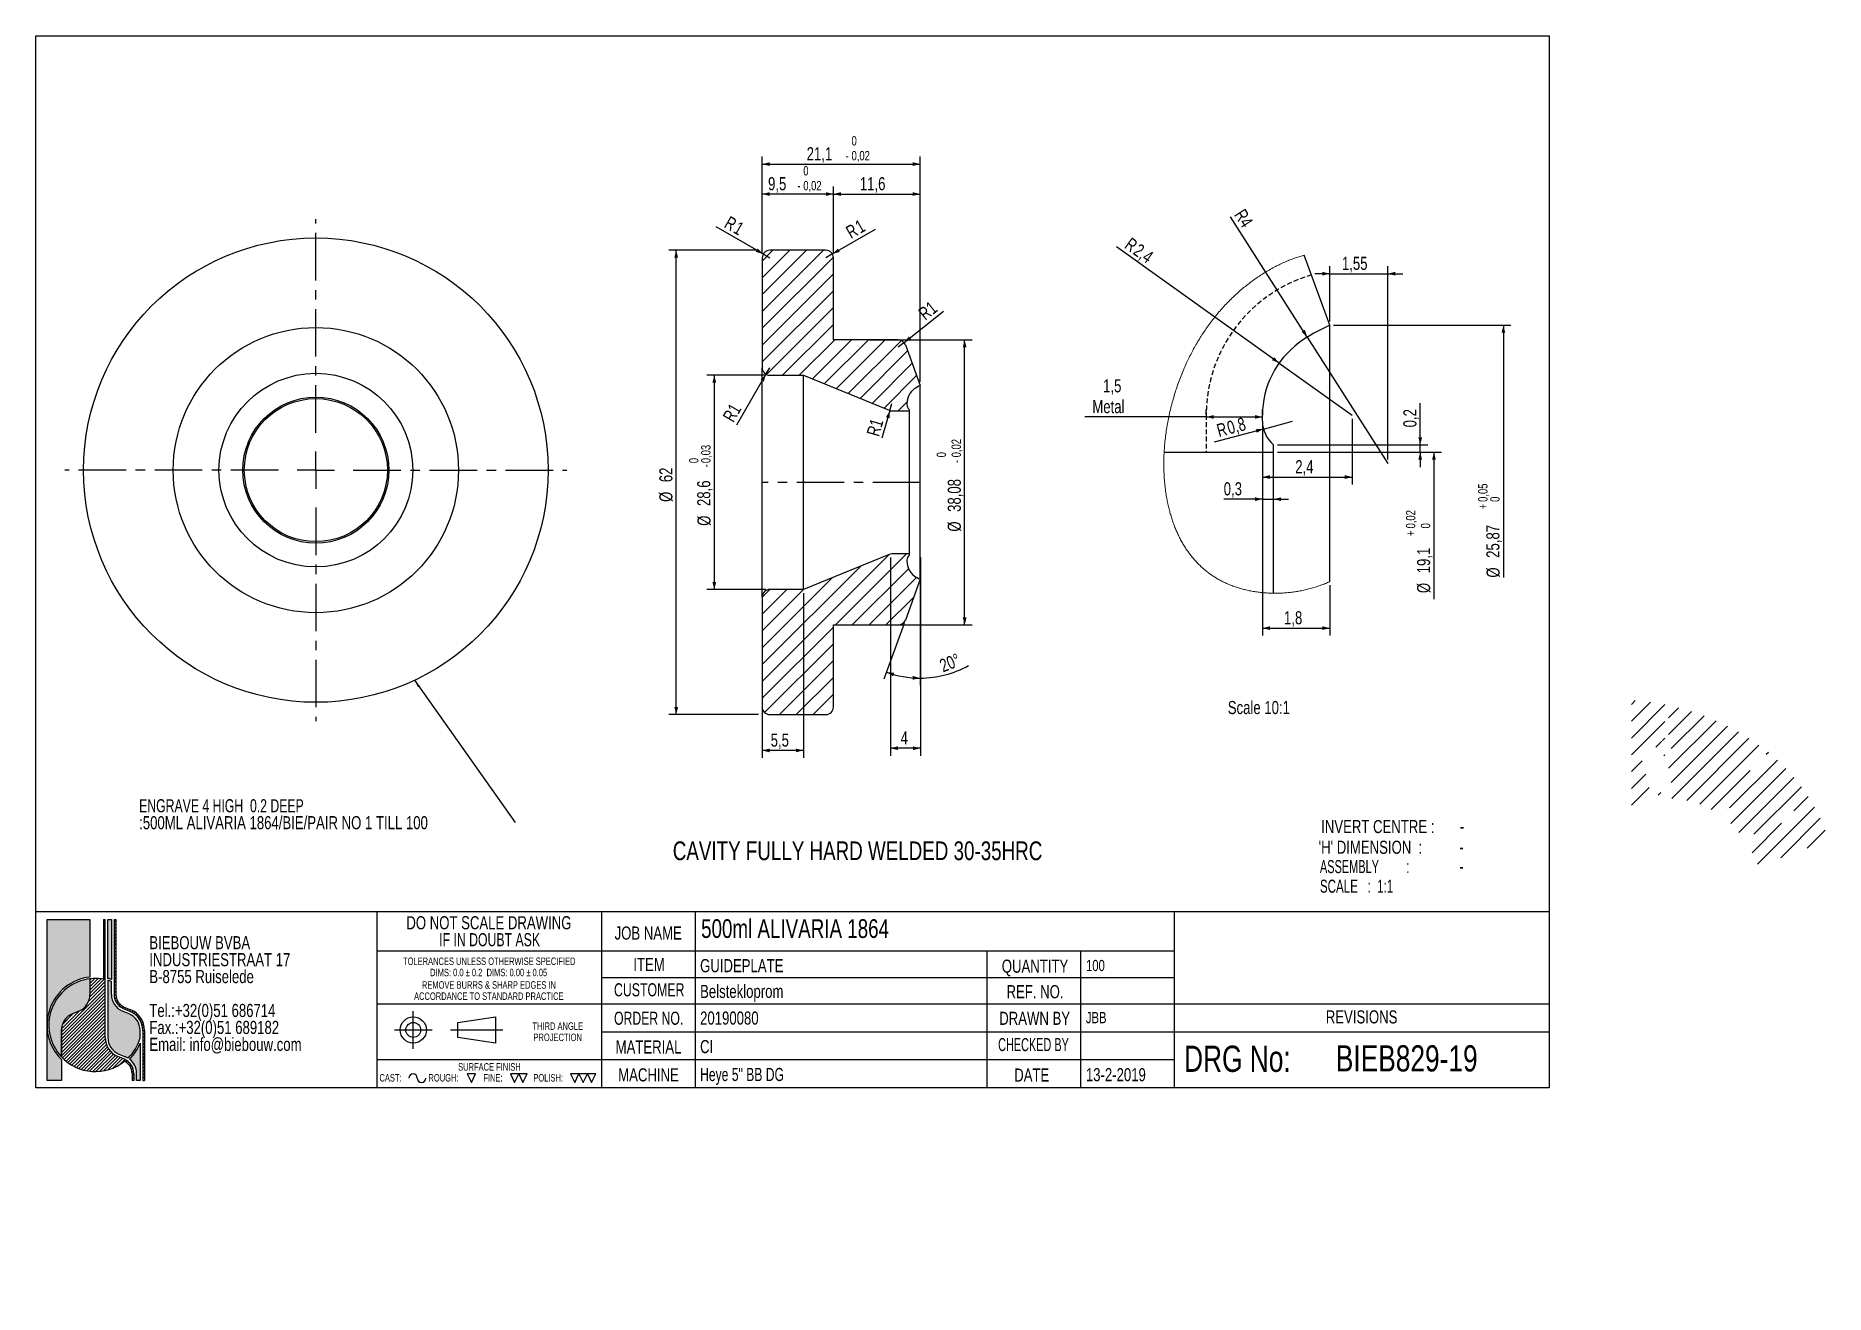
# Model space of a CAD drawing. Header units: millimetres. Extents: x 8 to 486, y -47 to 289.
import ezdxf

# ---------------------------------------------------------------- set-up
doc = ezdxf.new("R2010")
doc.units = ezdxf.units.MM
doc.linetypes.add('CENTERX2', pattern=[20.319999999999997, 12.7, -2.54, 2.54, -2.54])
doc.linetypes.add('HIDDEN', pattern=[1.905, 1.27, -0.635])
for name, color, linetype in [('CENTERLINE', 4, 'CENTERX2'), ('DIMENSIONS', 2, 'Continuous'), ('HATCH', 3, 'Continuous'), ('HIDDEN', 3, 'HIDDEN'), ('TEXT', 2, 'Continuous')]:
    doc.layers.add(name, color=color, linetype=linetype)
doc.layers.add('OUTLINE', color=7, linetype='Continuous', lineweight=25)
doc.styles.add('SLDTEXTSTYLE0', font='TXT', dxfattribs={"width": 0.75})
doc.styles.add('SLDTEXTSTYLE1', font='TXT', dxfattribs={"width": 0.6607142857142857})
doc.styles.add('SLDTEXTSTYLE2', font='TXT', dxfattribs={"width": 0.6923076923076923})
doc.styles.add('SLDTEXTSTYLE3', font='TXT', dxfattribs={"width": 0.7025307159329397})
doc.styles.add('SLDTEXTSTYLE4', font='TXT', dxfattribs={"width": 0.6968736703136285})
doc.styles.add('SLDTEXTSTYLE5', font='TXT', dxfattribs={"width": 0.620207522618735})
doc.styles.add('SLDTEXTSTYLE6', font='TXT', dxfattribs={"width": 0.7})
doc.styles.add('SLDTEXTSTYLE7', font='TXT', dxfattribs={"width": 0.6911764705882353})
doc.styles.add('SLDTEXTSTYLE8', font='TXT', dxfattribs={"width": 0.625})
doc.styles.add('SLDTEXTSTYLE9', font='TXT', dxfattribs={"width": 0.6979166666666667})
doc.dimstyles.new('SLDDIMSTYLE0', dxfattribs={"dimtxt": 0.18, "dimasz": 2, "dimexe": 0, "dimexo": 0.0625, "dimgap": 0, "dimtad": 0, "dimtih": 1, "dimtoh": 1, "dimdec": 0, "dimrnd": 1e-09, "dimzin": 0, "dimdsep": 46, "dimtxsty": 'Standard', "dimsah": 1, "dimcen": 0.09, "dimadec": 0, "dimazin": 0, "dimtfac": 2, "dimtdec": 0, "dimtofl": 0, "dimtmove": 0, "dimatfit": 3, "dimfxl": 0, "dimfrac": 2, "dimtolj": 1, "dimtzin": 0, "dimarcsym": 0})
doc.dimstyles.new('SLDDIMSTYLE1', dxfattribs={"dimtxt": 3.5, "dimasz": 2, "dimexe": 0, "dimexo": 0.0625, "dimgap": 0.875, "dimtad": 1, "dimlfac": 0.5, "dimrnd": 1e-09, "dimzin": 12, "dimdsep": 46, "dimtxsty": 'SLDTEXTSTYLE0', "dimsah": 1, "dimcen": 0.09, "dimadec": 0, "dimazin": 3, "dimtol": 1, "dimtm": 0.02, "dimtfac": 1, "dimtofl": 0, "dimtmove": 0, "dimatfit": 3, "dimfxl": 0, "dimfrac": 2, "dimtolj": 1, "dimarcsym": 0})
doc.dimstyles.new('SLDDIMSTYLE10', dxfattribs={"dimtxt": 3.5, "dimasz": 2, "dimexe": 0, "dimexo": 0.0625, "dimgap": 0.875, "dimtad": 1, "dimlfac": 0.1, "dimrnd": 1e-09, "dimzin": 12, "dimdsep": 46, "dimtxsty": 'SLDTEXTSTYLE0', "dimsah": 1, "dimcen": 0.09, "dimadec": 0, "dimazin": 3, "dimtfac": 1, "dimtofl": 0, "dimtmove": 0, "dimatfit": 3, "dimfxl": 0, "dimfrac": 2, "dimtolj": 1, "dimtzin": 12, "dimarcsym": 0})
doc.dimstyles.new('SLDDIMSTYLE11', dxfattribs={"dimtxt": 3.5, "dimasz": 2, "dimexe": 0, "dimexo": 0.0625, "dimgap": 0.875, "dimtad": 1, "dimlfac": 0.1, "dimrnd": 1e-09, "dimzin": 12, "dimdsep": 46, "dimtxsty": 'SLDTEXTSTYLE0', "dimsah": 1, "dimcen": 0, "dimadec": 0, "dimazin": 3, "dimtfac": 1, "dimtofl": 0, "dimtmove": 0, "dimatfit": 3, "dimfxl": 0, "dimfrac": 2, "dimtolj": 1, "dimtzin": 12, "dimarcsym": 0})
doc.dimstyles.new('SLDDIMSTYLE12', dxfattribs={"dimtxt": 3.5, "dimasz": 2, "dimexe": 0, "dimexo": 0.0625, "dimgap": 0.875, "dimtad": 1, "dimlfac": 0.1, "dimrnd": 1e-09, "dimzin": 12, "dimdsep": 46, "dimtxsty": 'SLDTEXTSTYLE0', "dimsah": 1, "dimcen": 0.09, "dimse2": 1, "dimsd2": 1, "dimadec": 0, "dimazin": 3, "dimtol": 1, "dimtp": 0.02, "dimtfac": 1, "dimtofl": 0, "dimtmove": 0, "dimatfit": 3, "dimfxl": 0, "dimfrac": 2, "dimtolj": 1, "dimarcsym": 0})
doc.dimstyles.new('SLDDIMSTYLE13', dxfattribs={"dimtxt": 3.5, "dimasz": 2, "dimexe": 0, "dimexo": 0.0625, "dimgap": 0.875, "dimtad": 1, "dimlfac": 0.1, "dimrnd": 1e-09, "dimdsep": 46, "dimtxsty": 'SLDTEXTSTYLE0', "dimsah": 1, "dimcen": 0, "dimadec": 0, "dimazin": 2, "dimtfac": 1, "dimtofl": 0, "dimtmove": 0, "dimatfit": 3, "dimfxl": 0, "dimfrac": 2, "dimtolj": 1, "dimtzin": 12, "dimarcsym": 0})
doc.dimstyles.new('SLDDIMSTYLE14', dxfattribs={"dimtxt": 3.5, "dimasz": 2, "dimexe": 0, "dimexo": 0.0625, "dimgap": 0.875, "dimtad": 1, "dimlfac": 0.1, "dimrnd": 1e-09, "dimdsep": 46, "dimtxsty": 'SLDTEXTSTYLE0', "dimsah": 1, "dimcen": 0.09, "dimadec": 0, "dimazin": 2, "dimtfac": 1, "dimtmove": 0, "dimatfit": 0, "dimfxl": 0, "dimfrac": 2, "dimtolj": 1, "dimtzin": 12, "dimarcsym": 0})
doc.dimstyles.new('SLDDIMSTYLE15', dxfattribs={"dimtxt": 3.5, "dimasz": 2, "dimexe": 0, "dimexo": 0.0625, "dimgap": 0.875, "dimtad": 1, "dimlfac": 0.1, "dimrnd": 1e-09, "dimzin": 12, "dimdsep": 46, "dimtxsty": 'SLDTEXTSTYLE0', "dimsah": 1, "dimcen": 0, "dimadec": 0, "dimazin": 3, "dimtfac": 1, "dimtofl": 0, "dimtmove": 0, "dimatfit": 3, "dimfxl": 0, "dimfrac": 2, "dimtolj": 1, "dimtzin": 12, "dimarcsym": 0})
doc.dimstyles.new('SLDDIMSTYLE16', dxfattribs={"dimtxt": 3.5, "dimasz": 2, "dimexe": 0, "dimexo": 0.0625, "dimgap": 0.875, "dimtad": 1, "dimlfac": 0.1, "dimrnd": 1e-09, "dimzin": 12, "dimdsep": 46, "dimtxsty": 'SLDTEXTSTYLE0', "dimsah": 1, "dimcen": 0.09, "dimadec": 0, "dimazin": 3, "dimtfac": 1, "dimtmove": 0, "dimatfit": 0, "dimfxl": 0, "dimfrac": 2, "dimtolj": 1, "dimtzin": 12, "dimarcsym": 0})
doc.dimstyles.new('SLDDIMSTYLE17', dxfattribs={"dimtxt": 3.5, "dimasz": 2, "dimexe": 0, "dimexo": 0.0625, "dimgap": 0.875, "dimtad": 1, "dimlfac": 0.1, "dimrnd": 1e-09, "dimzin": 12, "dimdsep": 46, "dimtxsty": 'SLDTEXTSTYLE0', "dimsah": 1, "dimcen": 0.09, "dimse2": 1, "dimsd2": 1, "dimadec": 0, "dimazin": 3, "dimtol": 1, "dimtp": 0.05, "dimtfac": 1, "dimtofl": 0, "dimtmove": 0, "dimatfit": 3, "dimfxl": 0, "dimfrac": 2, "dimtolj": 1, "dimarcsym": 0})
doc.dimstyles.new('SLDDIMSTYLE2', dxfattribs={"dimtxt": 3.5, "dimasz": 2, "dimexe": 0, "dimexo": 0.0625, "dimgap": 0.875, "dimtad": 1, "dimdec": 1, "dimlfac": 0.5, "dimrnd": 1e-09, "dimzin": 12, "dimdsep": 46, "dimtxsty": 'SLDTEXTSTYLE0', "dimsah": 1, "dimcen": 0.09, "dimadec": 0, "dimazin": 3, "dimtfac": 1, "dimtdec": 1, "dimtofl": 0, "dimtmove": 0, "dimatfit": 3, "dimfxl": 0, "dimfrac": 2, "dimtolj": 1, "dimtzin": 12, "dimarcsym": 0})
doc.dimstyles.new('SLDDIMSTYLE3', dxfattribs={"dimtxt": 3.5, "dimasz": 2, "dimexe": 0, "dimexo": 0.0625, "dimgap": 0.875, "dimtad": 1, "dimlfac": 0.5, "dimrnd": 1e-09, "dimzin": 12, "dimdsep": 46, "dimtxsty": 'SLDTEXTSTYLE0', "dimsah": 1, "dimcen": 0.09, "dimadec": 0, "dimazin": 3, "dimtfac": 1, "dimtofl": 0, "dimtmove": 0, "dimatfit": 3, "dimfxl": 0, "dimfrac": 2, "dimtolj": 1, "dimtzin": 12, "dimarcsym": 0})
doc.dimstyles.new('SLDDIMSTYLE4', dxfattribs={"dimtxt": 3.5, "dimasz": 2, "dimexe": 0, "dimexo": 0.0625, "dimgap": 0.875, "dimtad": 1, "dimlfac": 0.5, "dimrnd": 1e-09, "dimzin": 12, "dimdsep": 46, "dimtxsty": 'SLDTEXTSTYLE0', "dimsah": 1, "dimcen": 0, "dimadec": 0, "dimazin": 3, "dimtfac": 1, "dimtofl": 0, "dimtmove": 0, "dimatfit": 3, "dimfxl": 0, "dimfrac": 2, "dimtolj": 1, "dimtzin": 12, "dimarcsym": 0})
doc.dimstyles.new('SLDDIMSTYLE5', dxfattribs={"dimtxt": 3.5, "dimasz": 2, "dimexe": 0, "dimexo": 0.0625, "dimgap": 0.875, "dimtad": 1, "dimlfac": 0.5, "dimrnd": 1e-09, "dimzin": 12, "dimdsep": 46, "dimtxsty": 'SLDTEXTSTYLE0', "dimsah": 1, "dimcen": 0, "dimadec": 0, "dimazin": 3, "dimtfac": 1, "dimtofl": 0, "dimtmove": 0, "dimatfit": 3, "dimfxl": 0, "dimfrac": 2, "dimtolj": 1, "dimtzin": 12, "dimarcsym": 0})
doc.dimstyles.new('SLDDIMSTYLE6', dxfattribs={"dimtxt": 3.5, "dimasz": 2, "dimexe": 0, "dimexo": 0.0625, "dimgap": 0.875, "dimtad": 1, "dimlfac": 0.5, "dimrnd": 1e-09, "dimzin": 12, "dimdsep": 46, "dimtxsty": 'SLDTEXTSTYLE0', "dimsah": 1, "dimcen": 0.09, "dimadec": 0, "dimazin": 3, "dimtol": 1, "dimtm": 0.03, "dimtfac": 1, "dimtofl": 0, "dimtmove": 0, "dimatfit": 3, "dimfxl": 0, "dimfrac": 2, "dimtolj": 1, "dimarcsym": 0})
doc.dimstyles.new('SLDDIMSTYLE7', dxfattribs={"dimtxt": 3.5, "dimasz": 2, "dimexe": 0, "dimexo": 0.0625, "dimgap": 0.875, "dimtad": 1, "dimlfac": 0.5, "dimrnd": 1e-09, "dimzin": 12, "dimdsep": 46, "dimtxsty": 'SLDTEXTSTYLE0', "dimsah": 1, "dimcen": 0, "dimadec": 0, "dimazin": 3, "dimtfac": 1, "dimtofl": 0, "dimtmove": 0, "dimatfit": 3, "dimfxl": 0, "dimfrac": 2, "dimtolj": 1, "dimtzin": 12, "dimarcsym": 0})
doc.dimstyles.new('SLDDIMSTYLE8', dxfattribs={"dimtxt": 3.5, "dimasz": 2, "dimexe": 0, "dimexo": 0.0625, "dimgap": 0.875, "dimtad": 1, "dimlfac": 0.5, "dimrnd": 1e-09, "dimzin": 12, "dimdsep": 46, "dimtxsty": 'SLDTEXTSTYLE0', "dimsah": 1, "dimcen": 0, "dimadec": 0, "dimazin": 3, "dimtfac": 1, "dimtofl": 0, "dimtmove": 0, "dimatfit": 3, "dimfxl": 0, "dimfrac": 2, "dimtolj": 1, "dimtzin": 12, "dimarcsym": 0})
doc.dimstyles.new('SLDDIMSTYLE9', dxfattribs={"dimtxt": 3.5, "dimasz": 2, "dimexe": 0, "dimexo": 0.0625, "dimgap": 0.875, "dimtad": 1, "dimdec": 4, "dimlfac": 0.5, "dimzin": 12, "dimdsep": 46, "dimtxsty": 'SLDTEXTSTYLE0', "dimsah": 1, "dimcen": 0.09, "dimazin": 3, "dimtfac": 1, "dimtofl": 0, "dimtmove": 0, "dimatfit": 3, "dimfxl": 0, "dimfrac": 2, "dimtolj": 1, "dimtzin": 12, "dimarcsym": 0})
pattern_1 = [(45, (0, 0), (-2.245064030267288, 2.245064030267288), [])]

msp = doc.modelspace()

# ---------------------------------------------------------------- texts
at = {"layer": 'TEXT'}
for s, insert, char_height, attachment_point, style in [('Scale 10:1', (326.2011798830249, 111.3557163229773), 3.5, 1, 'SLDTEXTSTYLE0'), ('INVERT CENTRE :', (351.1320095451977, 79.56570520011437), 3.5, 1, 'SLDTEXTSTYLE0'), ('-', (388.1341298530677, 79.61917737677419), 3.5, 1, 'SLDTEXTSTYLE0'), ('CAVITY FULLY HARD WELDED 30-35HRC', (178.0442480050137, 73.84573460771125), 5, 1, 'SLDTEXTSTYLE0'), ("'H' DIMENSION  :", (350.4439605054778, 74.03884452843039), 3.5, 1, 'SLDTEXTSTYLE0'), ('-', (388.0120940262674, 74.11951370136451), 3.5, 1, 'SLDTEXTSTYLE0'), ('ASSEMBLY         :', (350.795641158206, 68.87763590822902), 3.5, 1, 'SLDTEXTSTYLE8'), ('-', (388.0120940262673, 68.93110825951186), 3.5, 1, 'SLDTEXTSTYLE0'), ('SCALE   :  1:1', (350.795641158206, 63.64091564944836), 3.5, 1, 'SLDTEXTSTYLE1'), ('500ml ALIVARIA 1864', (185.5960759696961, 53.07133401508387), 5, 1, 'SLDTEXTSTYLE0'), ('JOB NAME', (171.4869663774124, 51.12779620774447), 3.5, 2, 'SLDTEXTSTYLE0'), ('ITEM', (171.7190840936354, 42.70142053750304), 3.5, 2, 'SLDTEXTSTYLE0'), ('GUIDEPLATE', (185.3356476726977, 42.42155950081495), 3.5, 1, 'SLDTEXTSTYLE0'), ('QUANTITY', (274.7433903648613, 42.28181035608544), 3.5, 2, 'SLDTEXTSTYLE0'), ('100', (288.3551789929929, 42.21081630979672), 3, 1, 'SLDTEXTSTYLE0'), ('CUSTOMER', (171.755512514175, 35.97384856720033), 3.5, 2, 'SLDTEXTSTYLE3'), ('Belstekloprom', (185.3356476726979, 35.54554165984559), 3.5, 1, 'SLDTEXTSTYLE0'), ('REF. NO.', (274.7426170856627, 35.47023184981882), 3.5, 2, 'SLDTEXTSTYLE0'), ('REVISIONS', (361.9190129755476, 28.73985664837643), 3.5, 2, 'SLDTEXTSTYLE0'), ('ORDER NO.', (171.6076364087599, 28.37054846677256), 3.5, 2, 'SLDTEXTSTYLE4'), ('20190080', (185.3356476726978, 28.42402081805539), 3.5, 1, 'SLDTEXTSTYLE0'), ('DRAWN BY', (274.6478254795941, 28.36068984971034), 3.5, 2, 'SLDTEXTSTYLE0'), ('JBB', (288.3193237968931, 28.28969580342161), 3, 1, 'SLDTEXTSTYLE0'), ('MATERIAL', (171.5708199947229, 20.70349958049209), 3.5, 2, 'SLDTEXTSTYLE0'), ('CI', (185.3285701968923, 20.80280534247013), 3.5, 1, 'SLDTEXTSTYLE0'), ('CHECKED BY', (274.3364078366731, 21.33873367185617), 3.5, 2, 'SLDTEXTSTYLE5'), ('DRG No:', (314.519950913722, 19.30280210864847), 7, 1, 'SLDTEXTSTYLE0'), ('BIEB829-19', (355.0468968474829, 19.40974681121416), 7, 1, 'SLDTEXTSTYLE0'), ('SURFACE FINISH', (129.1010282843464, 14.6361651466531), 2, 2, 'SLDTEXTSTYLE0'), ('CAST:', (99.74144781569866, 11.7193822287378), 2, 1, 'SLDTEXTSTYLE0'), ('ROUGH:', (112.8177506495296, 11.7193822287378), 2, 1, 'SLDTEXTSTYLE0'), ('FINE:', (127.4722044600889, 11.71938222873778), 2, 1, 'SLDTEXTSTYLE0'), ('POLISH:', (140.8244601770984, 11.71938222873781), 2, 1, 'SLDTEXTSTYLE0'), ('MACHINE', (171.5683901741257, 13.25378664962611), 3.5, 2, 'SLDTEXTSTYLE0'), ('Heye 5" BB DG', (185.3285701968922, 13.3530924116041), 3.5, 1, 'SLDTEXTSTYLE2'), ('DATE', (273.8670044478967, 13.2055930473251), 3.5, 2, 'SLDTEXTSTYLE0'), ('13-2-2019', (288.3193237968931, 13.30489880930313), 3.5, 1, 'SLDTEXTSTYLE0')]:
    msp.add_mtext(s, dxfattribs=dict(at, insert=insert, char_height=char_height, attachment_point=attachment_point, style=style))

# ---------------------------------------------------------------- blocks, each defined once
blk = doc.blocks.new('SW_NOTE_0')
at = {"layer": 'TEXT', "color": 0, "char_height": 3.5, "attachment_point": 2}
for s, insert, style in [('DO NOT SCALE DRAWING', (28.71093750000001, 4.497652582159624), 'SLDTEXTSTYLE0'), ('IF IN DOUBT ASK', (28.89079850912093, -0.02804194829763434), 'SLDTEXTSTYLE6')]:
    blk.add_mtext(s, dxfattribs=dict(at, insert=insert, style=style))
blk = doc.blocks.new('SW_NOTE_0_1')
at = {"layer": 'TEXT', "color": 0, "char_height": 2, "attachment_point": 2}
for s, insert, style in [('TOLERANCES UNLESS OTHERWISE SPECIFIED', (27.09375, 2.570087189805503), 'SLDTEXTSTYLE0'), ('DIMS: 0.0 ± 0.2  DIMS: 0.00 ± 0.05', (26.93194648623468, -0.4299128362715288), 'SLDTEXTSTYLE7')]:
    blk.add_mtext(s, dxfattribs=dict(at, insert=insert, style=style))
blk = doc.blocks.new('SW_NOTE_0_2')
at = {"layer": 'TEXT', "color": 0, "char_height": 2, "attachment_point": 2, "style": 'SLDTEXTSTYLE0'}
for s, insert in [('REMOVE BURRS & SHARP EDGES IN', (21.78125, 2.570087189805503)), ('ACCORDANCE TO STANDARD PRACTICE', (21.7472258657217, -0.4299128362715288))]:
    blk.add_mtext(s, dxfattribs=dict(at, insert=insert))
blk = doc.blocks.new('SW_NOTE_0_3')
at = {"layer": 'TEXT', "color": 0, "char_height": 2, "attachment_point": 2, "style": 'SLDTEXTSTYLE0'}
for s, insert in [('THIRD ANGLE', (8.34375000000001, 2.5700871898055)), ('PROJECTION', (8.329166397452347, -0.4299128362715322))]:
    blk.add_mtext(s, dxfattribs=dict(at, insert=insert))
blk = doc.blocks.new('SW_NOTE_0_4')
at = {"layer": 'TEXT', "color": 0, "char_height": 3.5, "attachment_point": 1, "style": 'SLDTEXTSTYLE0'}
for s, insert in [('BIEBOUW BVBA', (0, 4.497652582159624)), ('INDUSTRIESTRAAT 17', (0, -0.02804194829763434)), ('B-8755 Ruiselede', (0, -4.553736478754892)), ('Tel.:+32(0)51 686714', (0, -13.60512553966941)), ('Fax.:+32(0)51 689182', (0, -18.13082007012667)), ('Email: info@biebouw.com', (0, -22.65651460058393))]:
    blk.add_mtext(s, dxfattribs=dict(at, insert=insert))
blk = doc.blocks.new('SW_NOTE_0_5')
at = {"layer": 'TEXT', "color": 0, "char_height": 3.5, "attachment_point": 1}
for s, insert, style in [('ENGRAVE 4 HIGH  0.2 DEEP', (-100.3983547979508, 6.243756853408541), 'SLDTEXTSTYLE9'), (':500ML ALIVARIA 1864/BIE/PAIR NO 1 TILL 100', (-100.3983547979508, 1.718062322951283), 'SLDTEXTSTYLE0')]:
    blk.add_mtext(s, dxfattribs=dict(at, insert=insert, style=style))
blk = doc.blocks.new('SW_CENTERMARKSYMBOL_0')
at = {"layer": 'CENTERLINE', "color": 0}
for p, q in [((0, 10.00000000000001), (0, 67)), ((0, 0), (0, 5.000000000000004)), ((-9.999999999999995, 0), (-67, 0)), ((0, 0), (-5.000000000000004, 0)), ((0, 0), (0, -5.000000000000004)), ((0, 0), (5.000000000000004, 0)), ((9.999999999999995, 0), (66.99999999999999, 0)), ((0, -9.99999999999998), (0, -66.99999999999999))]:
    blk.add_line(p, q, dxfattribs=at)
blk = doc.blocks.new('_D')
at = {"layer": 'DIMENSIONS'}
for p, q in [((230.5323726679612, 207.8124325882902), (257.9554540351061, 207.8124325882901)), ((255.9554540351058, 131.6524325882901), (255.9554540351061, 207.8124325882901)), ((221.9078918525096, 131.6524325882902), (257.9554540351058, 131.6524325882901))]:
    blk.add_line(p, q, dxfattribs=at)
for points in [[(255.9554540351061, 207.8124325882901), (255.4554540351061, 205.8124325882901), (256.4554540351061, 205.8124325882901)], [(255.9554540351058, 131.6524325882901), (256.4554540351058, 133.6524325882901), (255.4554540351058, 133.6524325882901)]]:
    blk.add_solid(points, dxfattribs=at)
at = {"layer": 'DIMENSIONS', "attachment_point": 1, "rotation": 89.9999999999998, "style": 'SLDTEXTSTYLE0'}
for s, insert, char_height in [('0', (248.4879651840471, 176.4290010093426), 2.5), ('0,02', (252.4557211805958, 176.4290010093426), 2.5), ('-', (252.4557211805958, 174.8659456167628), 2.5), ('38,08', (251.4437171205271, 161.8491966952787), 3.5), ('%%c', (251.443716945904, 156.5719243915687), 3.5)]:
    blk.add_mtext(s, dxfattribs=dict(at, insert=insert, char_height=char_height))
blk = doc.blocks.new('_D_1')
at = {"layer": 'DIMENSIONS'}
for p, q in [((200.90789185251, 231.7324325882902), (176.9595283330964, 231.7324325882903)), ((178.959528333096, 107.7324325882903), (178.9595283330964, 231.7324325882903)), ((200.9078918525096, 107.7324325882903), (176.959528333096, 107.7324325882904))]:
    blk.add_line(p, q, dxfattribs=at)
for points in [[(178.9595283330964, 231.7324325882903), (178.4595283330964, 229.7324325882903), (179.4595283330964, 229.7324325882903)], [(178.959528333096, 107.7324325882903), (179.459528333096, 109.7324325882903), (178.459528333096, 109.7324325882903)]]:
    blk.add_solid(points, dxfattribs=at)
at = {"layer": 'DIMENSIONS', "char_height": 3.5, "attachment_point": 1, "rotation": 89.9999999999998, "style": 'SLDTEXTSTYLE0'}
for s, insert in [('62', (174.4477914185174, 169.7860155908787)), ('%%c', (174.4477912438943, 164.5087432871687))]:
    blk.add_mtext(s, dxfattribs=dict(at, insert=insert))
blk = doc.blocks.new('_D_2')
at = {"layer": 'DIMENSIONS'}
for p, q in [((201.9078918525097, 140.1324325882902), (201.9078918525096, 96.14638882023208)), ((212.9078918525097, 140.1324325882902), (212.9078918525096, 96.14638882023202)), ((212.9078918525096, 98.14638882023202), (201.9078918525096, 98.14638882023208))]:
    blk.add_line(p, q, dxfattribs=at)
for points in [[(201.9078918525096, 98.14638882023208), (203.9078918525096, 97.64638882023208), (203.9078918525096, 98.64638882023208)], [(212.9078918525096, 98.14638882023202), (210.9078918525096, 98.64638882023202), (210.9078918525096, 97.64638882023202)]]:
    blk.add_solid(points, dxfattribs=at)
at = {"layer": 'DIMENSIONS', "insert": (204.1759219646752, 102.658125734811), "char_height": 3.5, "attachment_point": 1, "style": 'SLDTEXTSTYLE0'}
blk.add_mtext('5,5', dxfattribs=at)
blk = doc.blocks.new('_D_3')
at = {"layer": 'DIMENSIONS'}
for p, q in [((236.1478918525097, 149.6324325882901), (236.1478918525096, 96.7324325882902)), ((244.1478918525097, 149.6324325882901), (244.1478918525096, 96.73243258829017)), ((244.1478918525096, 98.73243258829017), (236.1478918525096, 98.7324325882902))]:
    blk.add_line(p, q, dxfattribs=at)
for points in [[(236.1478918525096, 98.7324325882902), (238.1478918525096, 98.2324325882902), (238.1478918525096, 99.2324325882902)], [(244.1478918525096, 98.73243258829017), (242.1478918525096, 99.23243258829017), (242.1478918525096, 98.23243258829017)]]:
    blk.add_solid(points, dxfattribs=at)
at = {"layer": 'DIMENSIONS', "insert": (238.8553652778764, 103.2441695028691), "char_height": 3.5, "attachment_point": 1, "style": 'SLDTEXTSTYLE0'}
blk.add_mtext('4', dxfattribs=at)
blk = doc.blocks.new('_D_4')
at = {"layer": 'DIMENSIONS'}
for q in [(189.6650093719154, 237.9555646224977), (203.90789185251, 229.7324325882902)]:
    blk.add_line((202.1758410449411, 230.7324325882902), q, dxfattribs=at)
blk.add_solid([(202.1758410449411, 230.7324325882902), (200.6937902373723, 232.1654452901824), (200.1937902373723, 231.299419886398)], dxfattribs=at)
at = {"layer": 'DIMENSIONS', "char_height": 3.5, "attachment_point": 1, "rotation": 329.99999999999983, "style": 'SLDTEXTSTYLE0'}
for s, insert in [('R', (193.2623752968273, 241.0113851778622)), ('1', (195.7161410399813, 239.5947028655239))]:
    blk.add_mtext(s, dxfattribs=dict(at, insert=insert))
blk = doc.blocks.new('_D_5')
at = {"layer": 'DIMENSIONS'}
for p, q in [((201.90789185251, 230.7324325882902), (201.9078918525101, 256.732432588287)), ((201.9078918525101, 254.732432588287), (244.0998101774863, 254.7324325882869)), ((244.0998101774861, 196.5869945580732), (244.0998101774863, 256.7324325882869))]:
    blk.add_line(p, q, dxfattribs=at)
for points in [[(201.9078918525101, 254.732432588287), (203.9078918525101, 254.232432588287), (203.9078918525101, 255.232432588287)], [(244.0998101774863, 254.7324325882869), (242.0998101774863, 255.2324325882869), (242.0998101774863, 254.2324325882869)]]:
    blk.add_solid(points, dxfattribs=at)
at = {"layer": 'DIMENSIONS', "attachment_point": 1, "style": 'SLDTEXTSTYLE0'}
for s, insert, char_height in [('21,1', (213.77581244727, 259.2441695028658), 3.5), ('0', (225.7679498070629, 262.1999214393459), 2.5), ('0,02', (225.7679498070629, 258.2321654427972), 2.5), ('-', (224.2048944144831, 258.2321654427972), 2.5)]:
    blk.add_mtext(s, dxfattribs=dict(at, insert=insert, char_height=char_height))
blk = doc.blocks.new('_D_6')
at = {"layer": 'DIMENSIONS'}
for p, q in [((220.90789185251, 230.7324325882902), (220.90789185251, 248.7324325882877)), ((244.0998101774861, 196.5869945580732), (244.0998101774863, 248.7324325882876)), ((220.90789185251, 246.7324325882877), (244.0998101774863, 246.7324325882876))]:
    blk.add_line(p, q, dxfattribs=at)
for points in [[(220.90789185251, 246.7324325882877), (222.90789185251, 246.2324325882877), (222.90789185251, 247.2324325882877)], [(244.0998101774863, 246.7324325882876), (242.0998101774863, 247.2324325882876), (242.0998101774863, 246.2324325882876)]]:
    blk.add_solid(points, dxfattribs=at)
at = {"layer": 'DIMENSIONS', "insert": (227.979354552533, 251.2441695028665), "char_height": 3.5, "attachment_point": 1, "style": 'SLDTEXTSTYLE0'}
blk.add_mtext('11,6', dxfattribs=at)
blk = doc.blocks.new('_D_7')
at = {"layer": 'DIMENSIONS'}
for p, q in [((201.90789185251, 230.7324325882902), (201.9078918525101, 248.7324325882905)), ((220.90789185251, 230.7324325882902), (220.90789185251, 248.7324325882905)), ((220.90789185251, 246.7324325882905), (201.9078918525101, 246.7324325882905))]:
    blk.add_line(p, q, dxfattribs=at)
for points in [[(201.9078918525101, 246.7324325882905), (203.9078918525101, 246.2324325882905), (203.9078918525101, 247.2324325882905)], [(220.90789185251, 246.7324325882905), (218.90789185251, 247.2324325882905), (218.90789185251, 246.2324325882905)]]:
    blk.add_solid(points, dxfattribs=at)
at = {"layer": 'DIMENSIONS', "attachment_point": 1, "style": 'SLDTEXTSTYLE0'}
for s, insert, char_height in [('0', (212.8794640699389, 254.1999214393496), 2.5), ('9,5', (203.4723798594126, 251.2441695028695), 3.5), ('-', (211.3164086773591, 250.2321654428008), 2.5), ('0,02', (212.8794640699389, 250.2321654428008), 2.5)]:
    blk.add_mtext(s, dxfattribs=dict(at, insert=insert, char_height=char_height))
blk = doc.blocks.new('_D_8')
at = {"layer": 'DIMENSIONS'}
for q in [(232.1532327733828, 237.3796337344644), (218.90789185251, 229.7324325882902)]:
    blk.add_line((220.6399426600788, 230.7324325882902), q, dxfattribs=at)
blk.add_solid([(220.6399426600788, 230.7324325882902), (222.6219934676477, 231.299419886398), (222.1219934676477, 232.1654452901824)], dxfattribs=at)
at = {"layer": 'DIMENSIONS', "char_height": 3.5, "attachment_point": 1, "rotation": 29.999999999999954, "style": 'SLDTEXTSTYLE0'}
for s, insert in [('1', (226.323794537369, 239.1314106402918)), ('R', (223.870028794215, 237.7147283279536))]:
    blk.add_mtext(s, dxfattribs=dict(at, insert=insert))
blk = doc.blocks.new('_D_9')
at = {"layer": 'DIMENSIONS'}
for p, q in [((202.9078918525099, 198.3324325882903), (187.1260092682384, 198.3324325882903)), ((189.1260092682384, 198.3324325882903), (189.1260092682382, 141.1324325882903)), ((202.9078918525097, 141.1324325882902), (187.1260092682382, 141.1324325882903))]:
    blk.add_line(p, q, dxfattribs=at)
for points in [[(189.1260092682384, 198.3324325882903), (188.6260092682384, 196.3324325882903), (189.6260092682384, 196.3324325882903)], [(189.1260092682382, 141.1324325882903), (189.6260092682382, 143.1324325882903), (188.6260092682382, 143.1324325882903)]]:
    blk.add_solid(points, dxfattribs=at)
at = {"layer": 'DIMENSIONS', "attachment_point": 1, "rotation": 90.0000000000002, "style": 'SLDTEXTSTYLE0'}
for s, insert, char_height in [('0,03', (185.6102843695444, 174.8650537424793), 2.5), ('0', (182.3776455522638, 174.8650537424793), 2.5), ('-', (185.6102843695444, 173.7574150406828), 2.5), ('28,6', (184.5608000023765, 163.4129702665916), 3.5), ('%%c', (184.6142721790364, 158.1345328682175), 3.5)]:
    blk.add_mtext(s, dxfattribs=dict(at, insert=insert, char_height=char_height))
blk = doc.blocks.new('_D_10')
at = {"layer": 'DIMENSIONS'}
for q in [(195.0766378847515, 185.0362520215884), (203.9078918525099, 200.3324325882902)]:
    blk.add_line((202.9078918525099, 198.6003817807213), q, dxfattribs=at)
blk.add_solid([(202.9078918525099, 198.6003817807213), (201.4748791506177, 197.1183309731525), (202.3409045544021, 196.6183309731525)], dxfattribs=at)
at = {"layer": 'DIMENSIONS', "insert": (191.2085643260065, 187.2694853319751), "char_height": 3.5, "attachment_point": 1, "rotation": 60.000000000000135, "style": 'SLDTEXTSTYLE0'}
blk.add_mtext('R1', dxfattribs=at)
blk = doc.blocks.new('_D_11')
at = {"layer": 'DIMENSIONS'}
for q in [(233.8884258573528, 181.5398620221981), (236.5408864207009, 190.8324325882901)]:
    blk.add_line((235.991933936574, 188.9092448257014), q, dxfattribs=at)
blk.add_solid([(235.991933936574, 188.9092448257014), (234.9621845118, 187.1232951841444), (235.9237783930944, 186.848818942081)], dxfattribs=at)
at = {"layer": 'DIMENSIONS', "insert": (229.7193879927636, 182.7298673543372), "char_height": 3.5, "attachment_point": 1, "rotation": 74.06919595035292, "style": 'SLDTEXTSTYLE0'}
blk.add_mtext('R1', dxfattribs=at)
blk = doc.blocks.new('_D_12')
at = {"layer": 'DIMENSIONS'}
for q in [(250.2837890049164, 215.4788930842179), (238.2496995572018, 205.8124325882901)]:
    blk.add_line((239.8089571739292, 207.064916394444), q, dxfattribs=at)
blk.add_solid([(239.8089571739292, 207.064916394444), (241.681335742195, 207.927585796416), (241.0550938391181, 208.7072146047797)], dxfattribs=at)
at = {"layer": 'DIMENSIONS', "insert": (243.2709986617839, 215.554318121834), "char_height": 3.5, "attachment_point": 1, "rotation": 38.77339799997188, "style": 'SLDTEXTSTYLE0'}
blk.add_mtext('R1', dxfattribs=at)
blk = doc.blocks.new('_D_13')
at = {"layer": 'DIMENSIONS'}
for p, q in [((244.0998101774859, 142.877870618507), (244.0998101774858, 115.459572719108)), ((239.7870646554477, 132.0286996808529), (234.380179856862, 117.1734057871461))]:
    blk.add_line(p, q, dxfattribs=at)
for start, end in [(270.0000000000006, 299.1880867216356), (250.0000000000009, 270.0000000000006)]:
    blk.add_arc((244.0998101774859, 143.877870618507), 26.41829789939905, start, end, dxfattribs=at)
for points in [[(235.0642201435133, 119.0527910287179), (236.8149602466836, 117.964255732482), (237.1212427268922, 118.9161964041193)], [(244.0998101774858, 117.459572719108), (242.120123122012, 118.0347589171251), (242.0823516235891, 117.0354725147825)]]:
    blk.add_solid(points, dxfattribs=at)
at = {"layer": 'DIMENSIONS', "insert": (248.8917906177367, 122.2140568456446), "char_height": 3.5, "attachment_point": 1, "rotation": 21.599826001581096, "style": 'SLDTEXTSTYLE0'}
blk.add_mtext('20°', dxfattribs=at)
blk = doc.blocks.new('SW_HATCH_0')
at = {"layer": 'HATCH', "color": 0}
for p, q in [((-15.03995619714257, 2.920562401413966), (-16.05994999408719, 1.900570932775791)), ((-10.97798347473142, 2.492403145879545), (-16.05994999408722, -2.589556388556902)), ((-7.15116970241067, 1.829089596867586), (-16.05994999408723, -7.079684874042814)), ((-3.485335037112236, 1.004799269139777), (-6.151171401143074, -1.661039423197487)), ((0, 0), (-6.151171401143088, -6.151166744530181)), ((-7.151169702410698, -2.661037724465107), (-16.05994999408725, -11.56981335952872)), ((6.52482733130455, -2.455420326441551), (-6.151171401143129, -15.13142255134878)), ((9.581055492162704, -3.889321815222536), (-5.472237244248459, -18.94261455163358)), ((3.333361819386482, -1.156758517026912), (-5.401168018579511, -9.89129417575894)), ((-7.901173084974303, -7.901166100054952), (-9.52610746026042, -9.526107460260356)), ((-7.151169702410712, -7.151166209951019), (-7.747514173388495, -7.747508352622362)), ((12.50609755516051, -5.454407073557422), (-5.303220823407242, -23.26373272808267)), ((15.30189998447892, -7.148740114644225), (-1.299502328038285, -23.75013631535694)), ((17.96855591237542, -8.97221034392721), (2.18589790165416, -24.75486835464836)), ((-13.1750758737326, -13.17507587373252), (-16.05994999408728, -16.05994184501463)), ((-7.151169702410725, -11.64129469543693), (-7.369983941316632, -11.86011009849605)), ((22.90666103363034, -13.01435986533769), (10.17108559608451, -25.74993093730885)), ((20.50449140369889, -10.92640100978322), (19.94915306568143, -11.4817405119539)), ((-12.22620718181139, -16.71632751822467), (-16.05994999408729, -20.55006974842394)), ((15.66061750054354, -15.77027025632566), (5.271919071674263, -26.15897272335135)), ((25.17440356314177, -15.23674465715894), (10.45648939907541, -29.95466202264656)), ((27.30843611061567, -17.59283652063469), (12.59574666619291, -32.3055288754404)), ((-11.27732917666442, -20.25758032687004), (-16.0599499940873, -25.04019765183324)), ((-8.18338245153434, -21.65375917684284), (-8.899588137865136, -22.36996340798211)), ((29.30590882897371, -20.08549810852866), (16.63791015744198, -32.75349212344742)), ((31.15949220955366, -22.72203797474515), (27.32512541115276, -26.55640826560566)), ((8.020335808396256, -27.90068858303133), (8.018743246793663, -27.9022769245785)), ((32.85604529082767, -25.51561796281032), (17.60779879987226, -40.76386569067842)), ((34.3737378716468, -28.4880481194706), (23.78852106630788, -39.07326725311586)), ((24.04738217592228, -29.8341515008361), (16.13756641745556, -37.7439614385367)), ((35.67641600966442, -31.67549730278564), (30.84814175963391, -36.5037750452758))]:
    blk.add_line(p, q, dxfattribs=at)
blk = doc.blocks.new('_D_14')
at = {"layer": 'DIMENSIONS'}
for p, q in [((320.4427921955742, 187.2064649325606), (288.0580063671759, 187.2064649325605)), ((320.4427921955742, 187.8573856435864), (320.4427921955742, 189.2064649325606)), ((320.4427921955742, 187.2064649325606), (335.4427921955742, 187.2064649325606)), ((335.4427921955742, 187.8573856435864), (335.4427921955742, 189.2064649325606))]:
    blk.add_line(p, q, dxfattribs=at)
for points in [[(320.4427921955742, 187.2064649325606), (322.4427921955742, 186.7064649325606), (322.4427921955742, 187.7064649325606)], [(335.4427921955742, 187.2064649325606), (333.4427921955742, 187.7064649325606), (333.4427921955742, 186.7064649325606)]]:
    blk.add_solid(points, dxfattribs=at)
at = {"layer": 'DIMENSIONS', "char_height": 3.5, "attachment_point": 1, "style": 'SLDTEXTSTYLE0'}
for s, insert in [('1,5', (292.9245247450879, 197.2725374813068)), ('Metal', (290.0423813671758, 191.7182018471394))]:
    blk.add_mtext(s, dxfattribs=dict(at, insert=insert))
blk = doc.blocks.new('_D_15')
at = {"layer": 'DIMENSIONS'}
for q in [(296.4876012816225, 232.5934151271564), (359.4427921955734, 187.6720832391788)]:
    blk.add_line((339.9063425070353, 201.6122099806119), q, dxfattribs=at)
blk.add_solid([(339.9063425070353, 201.6122099806119), (338.5687243401037, 203.1808965775759), (337.9878857258773, 202.3668778405535)], dxfattribs=at)
at = {"layer": 'DIMENSIONS', "char_height": 3.5, "attachment_point": 1, "rotation": 324.49045206456844, "style": 'SLDTEXTSTYLE0'}
for s, insert in [('R', (300.3992198756909, 235.3422523920197)), ('2,4', (302.705631768994, 233.6965248098246))]:
    blk.add_mtext(s, dxfattribs=dict(at, insert=insert))
blk = doc.blocks.new('_D_16')
at = {"layer": 'DIMENSIONS'}
for p, q in [((339.4427921955734, 177.797690049595), (383.2306171996314, 177.7976900495951)), ((381.2306171996314, 177.7976900495951), (381.2306171996315, 138.5803716961716))]:
    blk.add_line(p, q, dxfattribs=at)
blk.add_solid([(381.2306171996314, 177.7976900495951), (380.7306171996314, 175.7976900495951), (381.7306171996314, 175.7976900495951)], dxfattribs=at)
at = {"layer": 'DIMENSIONS', "attachment_point": 1, "rotation": 90.00000000000061, "style": 'SLDTEXTSTYLE0'}
for s, insert, char_height in [('0,02', (373.7631283485725, 157.4372813596745), 2.5), ('0', (377.7308843451212, 157.4372813596746), 2.5), ('+', (373.7631283485726, 155.4168100913398), 2.5), ('19,1', (376.7188802850528, 145.4451439998816), 3.5), ('%%c', (376.7188801104298, 140.1678716961715), 3.5)]:
    blk.add_mtext(s, dxfattribs=dict(at, insert=insert, char_height=char_height))
blk = doc.blocks.new('_D_17')
at = {"layer": 'DIMENSIONS'}
for q in [(322.5557896132262, 180.4460325737469), (343.4427921955734, 186.0426880479934)]:
    blk.add_line((335.7153855852608, 183.9721356871733), q, dxfattribs=at)
blk.add_solid([(335.7153855852608, 183.9721356871733), (333.6541244101314, 183.9374605101128), (333.912943455234, 182.9715346838237)], dxfattribs=at)
at = {"layer": 'DIMENSIONS', "char_height": 3.5, "attachment_point": 1, "rotation": 14.999999999999929, "style": 'SLDTEXTSTYLE0'}
for s, insert in [('0,8', (325.669379796222, 185.9068650788701)), ('R', (322.9325597299533, 185.173536352284))]:
    blk.add_mtext(s, dxfattribs=dict(at, insert=insert))
blk = doc.blocks.new('_D_18')
at = {"layer": 'DIMENSIONS'}
for p, q in [((335.4427921955734, 185.0426880479934), (335.4427921955734, 163.2544411138874)), ((335.4427921955734, 165.2544411138874), (325.1139722968752, 165.2544411138874)), ((335.4427921955734, 165.2544411138874), (338.4427921955735, 165.2544411138874)), ((338.4427921955735, 165.2544411138874), (342.4427921955735, 165.2544411138874))]:
    blk.add_line(p, q, dxfattribs=at)
for points in [[(335.4427921955734, 165.2544411138874), (333.4427921955734, 165.7544411138874), (333.4427921955734, 164.7544411138874)], [(338.4427921955735, 165.2544411138874), (340.4427921955735, 164.7544411138874), (340.4427921955735, 165.7544411138874)]]:
    blk.add_solid(points, dxfattribs=at)
at = {"layer": 'DIMENSIONS', "insert": (325.1139722968752, 169.7661780284663), "char_height": 3.5, "attachment_point": 1, "style": 'SLDTEXTSTYLE0'}
blk.add_mtext('0,3', dxfattribs=at)
blk = doc.blocks.new('_D_19')
at = {"layer": 'DIMENSIONS'}
for p, q in [((377.5712901935919, 179.7976900495951), (377.5712901935919, 190.8873189649132)), ((339.4427921955734, 179.797690049595), (379.5712901935919, 179.7976900495951)), ((339.4427921955734, 177.797690049595), (379.5712901935919, 177.7976900495951)), ((377.5712901935919, 177.7976900495951), (377.5712901935919, 179.7976900495951)), ((377.5712901935919, 177.7976900495951), (377.5712901935919, 173.7976900495951))]:
    blk.add_line(p, q, dxfattribs=at)
for points in [[(377.5712901935919, 179.7976900495951), (378.0712901935919, 181.7976900495951), (377.0712901935919, 181.7976900495951)], [(377.5712901935919, 177.7976900495951), (377.0712901935919, 175.7976900495951), (378.0712901935919, 175.7976900495951)]]:
    blk.add_solid(points, dxfattribs=at)
at = {"layer": 'DIMENSIONS', "insert": (373.0595532790128, 184.4220413303522), "char_height": 3.5, "attachment_point": 1, "rotation": 90.00000000000024, "style": 'SLDTEXTSTYLE0'}
blk.add_mtext('0,2', dxfattribs=at)
blk = doc.blocks.new('_D_20')
at = {"layer": 'DIMENSIONS'}
for q in [(326.9163075645297, 240.6603396043203), (368.9427921955735, 174.7976900495951)]:
    blk.add_line((347.4262867832584, 208.5177136978937), q, dxfattribs=at)
blk.add_solid([(347.4262867832584, 208.5177136978937), (346.7719618082464, 210.4726711979625), (345.9289612170389, 209.9347585626547)], dxfattribs=at)
at = {"layer": 'DIMENSIONS', "insert": (330.7181193195132, 243.0862484368853), "char_height": 3.5, "attachment_point": 1, "rotation": 302.5416556236955, "style": 'SLDTEXTSTYLE0'}
blk.add_mtext('R4', dxfattribs=at)
blk = doc.blocks.new('_D_21')
at = {"layer": 'DIMENSIONS'}
for p, q in [((353.4427921955733, 225.4561924943378), (349.4427921955733, 225.4561924943377)), ((353.4427921955734, 212.6724772610131), (353.4427921955733, 227.4561924943378)), ((353.4427921955733, 225.4561924943378), (368.9427921955733, 225.4561924943378)), ((368.9427921955735, 175.7976900495951), (368.9427921955733, 227.4561924943378)), ((368.9427921955733, 225.4561924943378), (372.9427921955733, 225.4561924943378))]:
    blk.add_line(p, q, dxfattribs=at)
for points in [[(353.4427921955733, 225.4561924943378), (351.4427921955733, 225.9561924943378), (351.4427921955733, 224.9561924943378)], [(368.9427921955733, 225.4561924943378), (370.9427921955733, 224.9561924943378), (370.9427921955733, 225.9561924943378)]]:
    blk.add_solid(points, dxfattribs=at)
at = {"layer": 'DIMENSIONS', "insert": (356.667097665116, 229.9679294089167), "char_height": 3.5, "attachment_point": 1, "style": 'SLDTEXTSTYLE0'}
blk.add_mtext('1,55', dxfattribs=at)
blk = doc.blocks.new('_D_22')
at = {"layer": 'DIMENSIONS'}
for p, q in [((354.4427921955734, 211.6724781845796), (401.7815588828207, 211.6724781845798)), ((399.7815588828207, 211.6724781845798), (399.7815588828209, 144.2989108697913))]:
    blk.add_line(p, q, dxfattribs=at)
blk.add_solid([(399.7815588828207, 211.6724781845798), (399.2815588828207, 209.6724781845798), (400.2815588828207, 209.6724781845798)], dxfattribs=at)
at = {"layer": 'DIMENSIONS', "attachment_point": 1, "rotation": 90.0000000000002, "style": 'SLDTEXTSTYLE0'}
for s, insert, char_height in [('0,05', (393.0331951668467, 164.5287384824297), 2.5), ('+', (393.0331951668467, 162.50790446861), 2.5), ('0', (396.2658339841272, 164.5287384824297), 2.5), ('25,87', (395.2163496169593, 149.5773482681653), 3.5), ('%%c', (395.2698217936192, 144.2989108697912), 3.5)]:
    blk.add_mtext(s, dxfattribs=dict(at, insert=insert, char_height=char_height))
blk = doc.blocks.new('_D_23')
at = {"layer": 'DIMENSIONS'}
for p, q in [((359.4427921955734, 186.6720832391788), (359.4427921955735, 169.1526071335737)), ((335.4427921955734, 185.0426880479934), (335.4427921955734, 169.1526071335737)), ((335.4427921955734, 171.1526071335737), (359.4427921955735, 171.1526071335737))]:
    blk.add_line(p, q, dxfattribs=at)
for points in [[(335.4427921955734, 171.1526071335737), (337.4427921955734, 170.6526071335737), (337.4427921955734, 171.6526071335737)], [(359.4427921955735, 171.1526071335737), (357.4427921955735, 171.6526071335737), (357.4427921955735, 170.6526071335737)]]:
    blk.add_solid(points, dxfattribs=at)
at = {"layer": 'DIMENSIONS', "insert": (344.210153378293, 175.6643440481527), "char_height": 3.5, "attachment_point": 1, "style": 'SLDTEXTSTYLE0'}
blk.add_mtext('2,4', dxfattribs=at)
blk = doc.blocks.new('_D_24')
at = {"layer": 'DIMENSIONS'}
for p, q in [((335.4427921955734, 185.0426880479934), (335.4427921955736, 128.8111133159562)), ((353.4427921955736, 142.2460842885437), (353.4427921955736, 128.8111133159562)), ((335.4427921955736, 130.8111133159562), (353.4427921955736, 130.8111133159562))]:
    blk.add_line(p, q, dxfattribs=at)
for points in [[(335.4427921955736, 130.8111133159562), (337.4427921955736, 130.3111133159562), (337.4427921955736, 131.3111133159562)], [(353.4427921955736, 130.8111133159562), (351.4427921955736, 131.3111133159562), (351.4427921955736, 130.3111133159562)]]:
    blk.add_solid(points, dxfattribs=at)
at = {"layer": 'DIMENSIONS', "insert": (341.2101533782931, 135.3228502305351), "char_height": 3.5, "attachment_point": 1, "style": 'SLDTEXTSTYLE0'}
blk.add_mtext('1,8', dxfattribs=at)

# ---------------------------------------------------------------- dimensions: what is measured, and where the dimension line sits
at = {"layer": 'DIMENSIONS'}
for base, p1, p2, dimstyle, picture, middle in [((244.0998101774863, 254.7324325882895), (201.90789185251, 229.7324325882902), (244.0998101774861, 195.5869945580731), 'SLDDIMSTYLE1', '_D_5', (223.0038510149982, 254.7324325882896)), ((201.9078918525101, 246.7324325882905), (220.90789185251, 229.7324325882902), (201.90789185251, 229.7324325882902), 'SLDDIMSTYLE1', '_D_7', (211.4078918525101, 246.7324325882905)), ((244.0998101774863, 246.7324325882904), (220.90789185251, 229.7324325882902), (244.0998101774861, 195.5869945580731), 'SLDDIMSTYLE3', '_D_6', (232.5038510149982, 246.7324325882904)), ((338.4427921955735, 165.2544411138874), (335.4427921955734, 186.0426880479934), (338.4427921955734, 179.7976920612517), 'SLDDIMSTYLE14', '_D_18', (328.3466111141557, 165.2544411138874)), ((236.1478918525096, 98.73243258829021), (244.1478918525097, 150.6324325882901), (236.1478918525097, 150.6324325882901), 'SLDDIMSTYLE3', '_D_3', (240.1478918525095, 98.7324325882902)), ((201.9078918525096, 98.14638882023206), (212.9078918525097, 141.1324325882902), (201.9078918525097, 141.1324325882902), 'SLDDIMSTYLE2', '_D_2', (207.4078918525095, 98.14638882023205))]:
    dim = msp.add_linear_dim(base=base, p1=p1, p2=p2, dimstyle=dimstyle, dxfattribs=at)
    dim.commit()
    dim.dimension.update_dxf_attribs({"geometry": picture, "text_midpoint": middle, "dimtype": 160})
for center, mpoint, dimstyle, picture, middle in [((203.90789185251, 229.7324325882902), (202.1758410449411, 230.7324325882902), 'SLDDIMSTYLE4', '_D_4', (193.1274099105811, 235.9565625129594)), ((218.90789185251, 229.7324325882902), (220.6399426600788, 230.7324325882902), 'SLDDIMSTYLE5', '_D_8', (228.7144428266202, 235.3942516595118)), ((368.9427921955735, 174.7976900495951), (347.4262867832584, 208.5177136978937), 'SLDDIMSTYLE15', '_D_20', (328.3466211141558, 238.4188206667245)), ((359.4427921955734, 187.6720832391788), (339.9063425070353, 201.6122099806119), 'SLDDIMSTYLE11', '_D_15', (301.5198907061992, 229.0026696882055)), ((238.2496995572018, 205.8124325882901), (239.8089571739292, 207.064916394444), 'SLDDIMSTYLE8', '_D_12', (248.3945441115065, 213.9613468226304)), ((203.9078918525099, 200.3324325882902), (202.9078918525099, 198.6003817807213), 'SLDDIMSTYLE7', '_D_10', (196.3078375583719, 187.1687450900534)), ((236.5408864207009, 190.8324325882901), (235.991933936574, 188.9092448257014), 'SLDDIMSTYLE7', '_D_11', (234.5030460131985, 183.6930833923321)), ((343.4427921955734, 186.0426880479934), (335.7153855852608, 183.9721356871733), 'SLDDIMSTYLE13', '_D_17', (328.3466211141555, 181.9976885184336))]:
    dim = msp.add_radius_dim(center=center, mpoint=mpoint, dimstyle=dimstyle, dxfattribs=at)
    dim.commit()
    dim.dimension.update_dxf_attribs({"geometry": picture, "text_midpoint": middle, "dimtype": 164})
for base, p1, p2, angle, text, dimstyle, picture, middle in [((176.1823605160127, 231.7324325882903), (201.9078918525096, 107.7324325882903), (201.90789185251, 231.7324325882902), 90.0000000000002, '%%c<>', 'SLDDIMSTYLE2', '_D_1', (176.1823605160125, 169.7324325882904)), ((399.7815588828207, 211.6724781845798), (353.4427921955742, -47.07709808538959), (353.4427921955734, 211.6724781845796), 90.0000000000002, '%%c<>', 'SLDDIMSTYLE17', '_D_22', (399.7815588828209, 157.6464639590523)), ((255.9554540351061, 207.8124325882901), (220.9078918525096, 131.6524325882902), (220.9078918525099, 207.8124325882902), 90.0000000000002, '%%c<>', 'SLDDIMSTYLE1', '_D', (255.9554540351059, 169.73243258829)), ((189.1260092682381, 141.1324325882903), (203.9078918525099, 198.3324325882903), (203.9078918525097, 141.1324325882902), 90.0000000000002, '%%c<>', 'SLDDIMSTYLE6', '_D_9', (189.1260092682382, 169.7324325882903)), ((335.4427921955742, 187.2064649325606), (320.4427921955742, 186.8573856435864), (335.4427921955742, 186.8573856435864), 2.171258662545761e-13, '<>\\PMetal', 'SLDDIMSTYLE10', '_D_14', (296.1564946329222, 187.2064649325605)), ((381.2306171996321, -13.20230995040491), (338.4427921955734, 177.797690049595), (338.4427921955741, -13.20230995040507), 90.0000000000002, '%%c<>', 'SLDDIMSTYLE12', '_D_16', (381.2306171996315, 152.0345464157575))]:
    dim = msp.add_linear_dim(base=base, p1=p1, p2=p2, angle=angle, text=text, dimstyle=dimstyle, dxfattribs=at)
    dim.commit()
    dim.dimension.update_dxf_attribs({"geometry": picture, "text_midpoint": middle, "dimtype": 160})
for base, p1, p2, angle, dimstyle, picture, middle in [((368.9427921955733, 225.4561924943378), (353.4427921955734, 211.672477261013), (368.9427921955735, 174.7976900495951), 2.101218060528156e-13, 'SLDDIMSTYLE16', '_D_21', (361.1927921955732, 225.4561924943378)), ((359.4427921955735, 171.1526071335737), (335.4427921955734, 186.0426880479934), (359.4427921955734, 187.6720832391788), 1.357036664091097e-13, 'SLDDIMSTYLE10', '_D_23', (347.4427921955735, 171.1526071335737)), ((377.5712901935918, 179.7976900495952), (338.4427921955734, 177.797690049595), (338.4427921955734, 179.797690049595), 90.0000000000002, 'SLDDIMSTYLE14', '_D_19', (377.5712901935918, 187.6546801476327)), ((353.4427921955736, 130.8111133159562), (335.4427921955734, 186.0426880479934), (353.4427921955736, 143.2460842885437), 1.809382218788128e-13, 'SLDDIMSTYLE10', '_D_24', (344.4427921955736, 130.8111133159562))]:
    dim = msp.add_linear_dim(base=base, p1=p1, p2=p2, angle=angle, dimstyle=dimstyle, dxfattribs=at)
    dim.commit()
    dim.dimension.update_dxf_attribs({"geometry": picture, "text_midpoint": middle, "dimtype": 160})
dim = msp.add_angular_dim_2l(base=(239.5123208901932, 117.8609260257927), line1=((244.0998101774859, 143.877870618507), (240.1290847987733, 132.9683923016388)), line2=((244.0998101774861, 195.5869945580731), (244.0998101774859, 143.877870618507)), dimstyle='SLDDIMSTYLE9', dxfattribs=at)
dim.commit()
dim.dimension.update_dxf_attribs({"geometry": '_D_13', "text_midpoint": (253.824959679976, 119.314728900567), "dimtype": 162})

# ---------------------------------------------------------------- hatches: boundary and pattern name
at = {"layer": 'HATCH'}
h = msp.add_hatch(dxfattribs=at)
h.set_pattern_fill('ANSI31', color=256, angle=2.8e-322, style=0)
h.set_pattern_definition(pattern_1)
edge = h.paths.add_edge_path(flags=0)
edge.add_line((244.0998101774861, 195.5869945580731), (240.1290847987736, 206.4964728749414))
edge.add_arc((238.2496995572018, 205.8124325882901), 2, 19.99999999999933, 90)
edge.add_line((238.2496995572018, 207.8124325882901), (220.9078918525099, 207.8124325882902))
edge.add_line((220.9078918525099, 207.8124325882902), (220.90789185251, 229.7324325882902))
edge.add_arc((218.90789185251, 229.7324325882902), 2, 0, 89.99999999999919)
edge.add_line((218.90789185251, 231.7324325882902), (203.90789185251, 231.7324325882902))
edge.add_arc((203.90789185251, 229.7324325882902), 2, 90, 180)
edge.add_line((201.90789185251, 229.7324325882902), (201.9078918525099, 200.3324325882903))
edge.add_arc((203.9078918525099, 200.3324325882902), 2, 179.9999999999992, 270)
edge.add_line((203.9078918525099, 198.3324325882903), (212.9078918525099, 198.3324325882902))
edge.add_line((212.9078918525099, 198.3324325882902), (235.7841170449164, 188.9811357153184))
edge.add_arc((236.5408864207009, 190.8324325882901), 2, 247.766337656007, 270)
edge.add_line((236.5408864207009, 188.8324325882901), (241.1478918525099, 188.8324325882901))
edge.add_line((241.1478918525099, 188.8324325882901), (241.1478918525099, 189.2324325882901))
edge.add_arc((242.1478918525099, 190.4814321879698), 1.6, 180, 231.3178125465099, ccw=False)
edge.add_line((240.5478918525099, 190.4814321879698), (240.5478918525099, 190.8073112262069))
edge.add_arc((245.3478918525099, 190.8073112262068), 4.799999999999999, 126.42357364233021, 179.9999999999988, ccw=False)
edge.add_arc((247.2478918525099, 188.2324325882901), 7.999999999999996, 113.1730919800726, 126.4235736423301, ccw=False)
h = msp.add_hatch(dxfattribs=at)
h.set_pattern_fill('ANSI31', color=256, angle=2.8e-322, style=0)
h.set_pattern_definition(pattern_1)
edge = h.paths.add_edge_path(flags=0)
edge.add_arc((245.3478918525097, 148.6575539503733), 4.799999999999999, 179.9999999999988, 233.57642635766848, ccw=False)
edge.add_line((240.5478918525097, 148.6575539503734), (240.5478918525097, 148.9834329886104))
edge.add_arc((242.1478918525097, 148.9834329886104), 1.6, 128.682187453488, 179.9999999999982, ccw=False)
edge.add_line((241.1478918525097, 150.2324325882901), (241.1478918525097, 150.6324325882901))
edge.add_line((241.1478918525097, 150.6324325882901), (236.5408864207007, 150.6324325882901))
edge.add_arc((236.5408864207007, 148.6324325882901), 2, 90, 112.2336623439934)
edge.add_line((235.7841170449163, 150.4837294612618), (212.9078918525097, 141.1324325882902))
edge.add_line((212.9078918525097, 141.1324325882902), (203.9078918525097, 141.1324325882902))
edge.add_arc((203.9078918525097, 139.1324325882902), 2, 90, 180)
edge.add_line((201.9078918525097, 139.1324325882902), (201.9078918525096, 109.7324325882903))
edge.add_arc((203.9078918525096, 109.7324325882903), 2, 179.9999999999996, 270.0000000000008)
edge.add_line((203.9078918525096, 107.7324325882903), (218.9078918525096, 107.7324325882902))
edge.add_arc((218.9078918525096, 109.7324325882902), 2, 270.0000000000008, 360.0000000000004)
edge.add_line((220.9078918525096, 109.7324325882902), (220.9078918525096, 131.6524325882902))
edge.add_line((220.9078918525096, 131.6524325882902), (238.2496995572016, 131.6524325882901))
edge.add_arc((238.2496995572016, 133.6524325882901), 2, 270.0000000000008, 340.0000000000005)
edge.add_line((240.1290847987733, 132.9683923016388), (244.0998101774859, 143.877870618507))
edge.add_arc((247.2478918525097, 151.2324325882901), 7.999999999999996, 233.5764263576686, 246.82690801992618, ccw=False)
h = msp.add_hatch(color=256, dxfattribs=at)
edge = h.paths.add_edge_path(flags=0)
edge.add_arc((23.90000000065397, 24.81111111041016), 12.89999999999952, 96.37937020850609, 180, ccw=False)
edge.add_line((22.46666666730633, 37.63123418140686), (22.46666666730633, 52.99999999931021))
edge.add_line((22.46666666730633, 52.99999999931021), (11.00000000064333, 52.99999999931021))
edge.add_line((11.00000000064333, 52.99999999931021), (11.00000000064333, 24.81111111041016))
h = msp.add_hatch(dxfattribs=at)
h.set_pattern_fill('LINE', color=256, scale=0.2, angle=45.0000000000001, style=0)
h.set_pattern_definition([(45.0000000000001, (0, 0), (-0.4490128060534585, 0.4490128060534569), [])])
edge = h.paths.add_edge_path(flags=0)
edge.add_arc((19.60000000000581, 23.37777777777704), 4.77777777777909, 112.6198649480399, 179.9999999999979)
edge.add_line((14.82222222222672, 23.37777777777722), (14.82222222222672, 16.33139675533261))
edge.add_arc((23.90000000065698, 24.81111111041135), 12.42222222222299, 223.0490797958323, 308.8040060266)
edge.add_arc((30.11111111175219, 11.91111111039703), 3.583333333332251, 4.382627594168298e-11, 63.954669439262716, ccw=False)
edge.add_line((33.69444444508444, 11.91111111039982), (33.69444444508444, 9.999999999285835))
edge.add_line((33.69444444508444, 9.999999999285835), (34.17222222286212, 9.999999999285835))
edge.add_line((34.17222222286212, 9.999999999285835), (34.17222222286212, 11.91111111039981))
edge.add_arc((30.11111111175219, 11.91111111039703), 4.061111111109934, 3.922132985033251e-11, 67.38013505196741)
edge.add_line((31.67307692371704, 15.65982905911411), (29.90897435961748, 16.39487179416329))
edge.add_arc((32.02222222286068, 21.46666666597434), 5.494444444457391, 179.9999999999882, 247.3801350520693, ccw=False)
edge.add_line((26.52777777840329, 21.46666666597539), (26.5277777784031, 53.00000000008001))
edge.add_line((26.5277777784031, 53.00000000008001), (26.05000000055658, 53.00000000008001))
edge.add_line((26.05000000055658, 53.00000000008001), (26.05000000055658, 37.04586100394047))
edge.add_arc((23.90000000057053, 24.81111111113215), 12.42222222227219, 80.0332336998611, 96.62580956737716)
edge.add_line((22.46666666668136, 37.15036394481196), (22.46666666668136, 32.93333333333683))
edge.add_arc((17.6888888889033, 32.93333333333764), 4.777777777778049, 292.6198649480401, 359.9999999999903, ccw=False)
edge.add_line((19.52649572651022, 28.52307692308097), (17.7623931623985, 27.78803418803468))
h = msp.add_hatch(color=256, dxfattribs=at)
edge = h.paths.add_edge_path(flags=0)
edge.add_arc((23.90000000065397, 24.81111111041016), 12.90000000000006, 70.52877936558622, 74.97388624095942, ccw=False)
edge.add_line((28.20000000063751, 36.97334774682469), (28.20000000063751, 52.99999999930657))
edge.add_line((28.20000000063751, 52.99999999930657), (27.24444444508111, 52.99999999930657))
edge.add_line((27.24444444508111, 52.99999999930657), (27.24444444508111, 37.27003126257991))
h = msp.add_hatch(dxfattribs=at)
h.set_pattern_fill('ANSI31', color=256, scale=0.2, style=0)
h.set_pattern_definition([(45, (0, 0), (-0.4490128060534577, 0.4490128060534577), [])])
edge = h.paths.add_edge_path(flags=0)
edge.add_line((36.56111111176396, 23.37777777707824), (36.56111111176403, 9.999999999300753))
edge.add_line((36.56111111176403, 9.999999999300753), (37.03888888954184, 9.999999999300753))
edge.add_line((37.03888888954184, 9.999999999300753), (37.03888888954184, 23.37777777707824))
edge.add_arc((31.06666666731951, 23.37777777707824), 5.972222222222258, 0, 67.38013505195057)
edge.add_line((33.36367521432894, 28.89059828989842), (31.59957265022671, 29.62564102494112))
edge.add_arc((32.977777778415, 32.9333333326406), 3.583333333333473, 179.9999999999682, 247.38013505225211, ccw=False)
edge.add_line((29.39444444508153, 32.93333333264254), (29.39444444508153, 52.99999999930891))
edge.add_line((29.39444444508153, 52.99999999930891), (28.91666666730356, 52.99999999930891))
edge.add_line((28.91666666730356, 52.99999999930891), (28.91666666730356, 32.93333333264256))
edge.add_arc((32.977777778415, 32.9333333326406), 4.061111111111448, 179.9999999999723, 247.3801350522127)
edge.add_line((31.41581196646557, 29.18461538391546), (33.17991453056821, 28.4495726488727))
edge.add_arc((31.06666666731951, 23.37777777707824), 5.494444444444458, -7.958078640513122e-13, 67.38013505194903, ccw=False)
h = msp.add_hatch(color=256, dxfattribs=at)
edge = h.paths.add_edge_path(flags=0)
edge.add_arc((19.60000000000306, 23.37777777777972), 4.787777777778803, 112.6198649480391, 179.9999999999971, ccw=False)
edge.add_line((17.75854700854967, 27.79726495726796), (19.52264957266139, 28.53230769231426))
edge.add_arc((17.68888888890064, 32.93333333334015), 4.76777777777807, 292.6198649480409, 359.9999999999835)
edge.add_line((22.45666666667872, 32.93333333333871), (22.45666666667872, 37.14919823221511))
edge.add_arc((23.90000000065397, 24.81111111041016), 12.42222222222009, 96.67224550983134, 222.9814690215258)
edge.add_line((14.81222222222378, 16.34211471248352), (14.81222222222436, 23.37777777777989))
h = msp.add_hatch(color=256, dxfattribs=at)
edge = h.paths.add_edge_path(flags=0)
edge.add_line((28.20000000063757, 32.9333333326405), (28.20000000063757, 36.46536376506003))
edge.add_arc((23.90000000065397, 24.81111111041016), 12.42222222222223, 69.74775325789302, 74.38150172443385)
edge.add_line((27.24444444508121, 36.77465140149503), (27.24444444508121, 21.46666666597368))
edge.add_arc((32.02222222286068, 21.46666666597434), 4.77777777777947, 180.0000000000087, 247.3801350521217)
edge.add_line((30.18461538526561, 17.05641025571119), (31.94871794936806, 16.32136752066848))
edge.add_arc((30.11111111175219, 11.91111111039703), 4.777777777794988, 58.20753195091788, 67.38013505192811, ccw=False)
edge.add_arc((23.90000000065397, 24.81111111041016), 12.42222222222206, 314.6385798455286, 344.0576313943754)
edge.add_line((35.84444444509845, 21.39909530566264), (35.84444444509845, 23.37777777707824))
edge.add_arc((31.06666666731951, 23.37777777707824), 4.77777777777887, 0, 67.38013505196662)
edge.add_line((32.9042735049262, 27.78803418733583), (31.14017094082355, 28.52307692237816))
edge.add_arc((32.977777778415, 32.9333333326406), 4.777777777777437, 180.0000000000012, 247.3801350521577, ccw=False)
h = msp.add_hatch(color=256, dxfattribs=at)
edge = h.paths.add_edge_path(flags=0)
edge.add_arc((23.90000000065397, 24.81111111041016), 12.89999999999952, 180, 225.2750868449873, ccw=False)
edge.add_line((11.00000000064333, 24.81111111041016), (11.00000000064333, 9.999999999311743))
edge.add_line((11.00000000064333, 9.999999999311743), (14.82222222286387, 9.999999999311743))
edge.add_line((14.82222222286387, 9.999999999311743), (14.82222222286387, 15.64574419920316))
h = msp.add_hatch(color=256, dxfattribs=at)
edge = h.paths.add_edge_path(flags=0)
edge.add_arc((23.90000000065397, 24.81111111041016), 12.89999999999997, 315.0375474160751, 337.8083934337269, ccw=False)
edge.add_arc((30.11111111175219, 11.91111111039703), 4.77777777779506, 5.638867150992155e-11, 52.37874481329709, ccw=False)
edge.add_line((34.88888888954742, 11.91111111040181), (34.88888888954742, 9.999999999296712))
edge.add_line((34.88888888954742, 9.999999999296712), (35.84444444509881, 9.999999999296712))
edge.add_line((35.84444444509881, 9.999999999296712), (35.84444444509836, 19.93871468631034))

# ---------------------------------------------------------------- linework, layer by layer
at = {"color": 7, "linetype": 'Continuous', "lineweight": 18, "flags": 128}
msp.add_lwpolyline([(346.6322226559076, 230.3843720116082), (346.3404327740225, 230.3071243919793), (346.0482512709949, 230.2267475284997), (345.7557051551792, 230.1432414211694), (345.4628228319141, 230.0566358723107), (345.169630843893, 229.966945783085), (344.8814000112268, 229.8758698858682), (344.5929223780784, 229.7818584598962), (344.3042235558185, 229.684911505169), (344.0153291558179, 229.5850737251702), (343.7203648609373, 229.4802142538491), (343.4252515544447, 229.372359649128), (343.1300167103562, 229.2615248121682), (342.8346873370263, 229.147739545292), (342.5392909084711, 229.0310038484994), (342.243855131537, 228.911362425274), (341.9484070145789, 228.7888003744546), (341.6037384995523, 228.6421729483071), (341.2591340129528, 228.4916414179269), (340.9146368612799, 228.3372504867974), (340.5702910495255, 228.1790001549188), (340.2261389528665, 228.0169351257745), (339.882225041956, 227.8510852016869), (339.5582198973078, 227.6912702478829), (339.2345012507665, 227.5281174339715), (338.9111053657051, 227.3617012657586), (338.5880686655672, 227.1919919409219), (338.2654276174524, 227.0190341629449), (337.9237054723579, 226.8320692934457), (337.5825127113874, 226.6415132440987), (337.2418928302157, 226.4473809160653), (336.9018893099654, 226.2497021116677), (336.5625455153439, 226.0485215343896), (336.2239049856815, 225.8438391842309), (335.9052981359217, 225.6476951994363), (335.5873918735686, 225.4484964765969), (335.2702218217108, 225.2462728180352), (334.9538250004205, 225.0410391249123), (334.638237265617, 224.8328251995507), (334.3234956373724, 224.6216459431115), (334.0096357387754, 224.4075460590783), (333.6966950555596, 224.1905404486123), (333.3847089779827, 223.9706291117135), (333.0737147589478, 223.7478716530267), (332.7692733255479, 223.5263211883965), (332.4658591409478, 223.3020438112679), (332.1635043357763, 223.0750991262856), (331.8622447659525, 222.8454573311272), (331.5388504524979, 222.5950284161034), (331.2168098164055, 222.3415447630349), (330.8961680268201, 222.0850510754052), (330.5769665275964, 221.8255473532143), (330.2592504878792, 221.5630782999459), (329.9430618171844, 221.2976737179223), (329.6284442876729, 221.0293783106271), (329.3154398088607, 220.758177176899), (328.9893092696819, 220.4710168995324), (328.6650460322651, 220.1807571806374), (328.3427013193521, 219.8874278225366), (328.0223254223618, 219.5910437263909), (327.703964907423, 219.2916793980065), (327.3876719285998, 218.9893348373834), (327.0734958459887, 218.684054748005), (326.7614850883636, 218.3758689321938), (326.4516918097887, 218.0648220934335), (326.14416164507, 217.7508993305627), (325.838948610917, 217.4341900505486), (325.5360992734584, 217.1146942533913), (325.2527667318735, 216.810948983616), (324.9716209356937, 216.5047897257272), (324.6927065884027, 216.1962313808862), (324.4160609429035, 215.8853186525765), (324.1417296340022, 215.5720664419595), (323.8533353542242, 215.2373118557397), (323.5675869618806, 214.9000091709557), (323.2844919075522, 214.5601583876077), (323.0040511225614, 214.2178340115014), (322.7262711261663, 213.8730509437981), (322.4511565749797, 213.5258538879815), (322.1942084019336, 213.1963147081796), (321.9396351014528, 212.8646595634881), (321.6874441241178, 212.5309480585519), (321.4376354699287, 212.1952099956933), (321.1902147268209, 211.8574602760735), (320.9451856200847, 211.5177436031762), (320.7025518750104, 211.1760748781625), (320.4623172168884, 210.8324839033547), (320.2244853710088, 210.4870153822366), (319.9890600626621, 210.1396842159692), (319.7601856773052, 209.7967637934152), (319.5336377357397, 209.4520999350015), (319.3094236885461, 209.1057373442117), (319.0875416730794, 208.7576760210458), (318.8505629186782, 208.3799613871041), (318.6163148020658, 208.0003543056908), (318.3848047738227, 207.6188696779672), (318.1560346965942, 207.2355745591584), (317.9300101583156, 206.8504689492646), (317.7067348842773, 206.4636199035111), (317.4987407510433, 206.0972897567216), (317.2931978588256, 205.7294545926515), (317.0901099329147, 205.3601516642037), (316.8894825612459, 204.9893958725396), (316.6913176064643, 204.6172319211427), (316.4956206565055, 204.2436821617547), (316.3023935740146, 203.8687689461175), (316.111641946927, 203.4925220765534), (315.9233657752428, 203.1149788059655), (315.7375743721876, 202.7361689366761), (315.5575180535469, 202.3629097499314), (315.3798626845035, 201.988480822033), (315.204613852993, 201.6129119553033), (315.0317715590152, 201.2362180509034), (314.8382874314937, 200.8068485416833), (314.647921371952, 200.3761155762139), (314.4606789683256, 199.9440415062371), (314.2765695338401, 199.5107008375588), (314.0955912058506, 199.0761084713403), (313.9177551602277, 198.6403240122262), (313.743065122262, 198.2033623613778), (313.5715229545984, 197.7652831234399), (313.3951975141916, 197.305187419838), (313.2223384564075, 196.8439443268243), (313.052956957117, 196.3816059984628), (312.8870567416105, 195.9182245888177), (312.7246433978233, 195.453837350792), (312.5657225136909, 194.9884964384499), (312.4235971008691, 194.5625914492074), (312.284399766222, 194.1359712042275), (312.1481305097494, 193.7086506046716), (312.0147930567417, 193.2806892551843), (311.8843967204246, 192.8521020569268), (311.756939638153, 192.4229411639634), (311.6324292605075, 191.9932289280358), (311.498881328598, 191.519953147358), (311.3689059500846, 191.0461111225549), (311.2425143008384, 190.5717475571099), (311.1197156940851, 190.0968997039262), (311.0005082671794, 189.6216271676484), (310.8849031959924, 189.145959750599), (310.7729079311046, 188.6699719585839), (310.664522472516, 188.193686143345), (310.5597579960975, 187.7171619095269), (310.4586200897846, 187.2404439606133), (310.3628223871145, 186.7721004642907), (310.2705339079055, 186.3036377586785), (310.1817565148029, 185.8351378001634), (310.0965013836774, 185.3666378416482), (310.0133175139579, 184.8896442212525), (309.933797467247, 184.412740007824), (309.8579431061897, 183.9359624542657), (309.7857618813667, 183.4593637146417), (309.7172612433586, 182.9829884924355), (309.6535662298355, 182.5153900541726), (309.593436319128, 182.0481045402947), (309.5368715112361, 181.5811617531243), (309.4838773940954, 181.1146287478867), (309.4334909801635, 180.6390209354821), (309.3868354444656, 180.1639123119775), (309.343916374937, 179.6893699325982), (309.3047430848035, 179.2154310502473), (309.2693174367103, 178.7421329178277), (309.2376450185928, 178.2695425905648), (309.2097351436767, 177.7976824202004), (309.1858448569927, 177.3318944730225), (309.1656426077041, 176.8669111885491), (309.1491358463916, 176.4028070725861), (309.1363282983455, 175.939611927456), (309.1272311394367, 175.4773704566422), (309.1218443696651, 175.0161348142091), (309.1201735769662, 174.5822130002442), (309.1218127046976, 174.149259761757), (309.1267673407945, 173.7173198022309), (309.1350430731925, 173.2864229239884), (309.146643627182, 172.8566212810937), (309.1615783159885, 172.4279446758691), (309.1798434143219, 172.0004154600564), (309.2014519606981, 171.5741081394616), (309.2264039551172, 171.1490227140847), (309.2547068481597, 170.7252187885705), (309.2857720439586, 170.310273603386), (309.320076379672, 169.896632269806), (309.3576254432353, 169.4843245901528), (309.3984266852293, 169.0734101690713), (309.4433145706806, 168.6564682282868), (309.4915794317874, 168.2410387553635), (309.5432287191305, 167.8271515526238), (309.5982698832902, 167.4148438729707), (309.6567029242668, 167.0041604198876), (309.7173990790996, 166.6024251141015), (309.7813809399757, 166.2023289360467), (309.8486522321853, 165.8039016880456), (309.9192148183736, 165.4071880735818), (309.9850034450445, 165.0544552363816), (310.0534239893112, 164.7031305589143), (310.1244783138189, 164.3532587446633), (310.1981720065031, 164.0048621453706), (310.274508792654, 163.6579556621972), (310.3534886722717, 163.312561646885), (310.4351190959367, 162.9687322534982), (310.519398201004, 162.6264674820367), (310.6012465541515, 162.3054219641152), (310.6854511534128, 161.985814408249), (310.7720213120136, 161.6676746167603), (310.8609570299539, 161.3510249413911), (310.9522583072338, 161.0358728327218), (311.0442413126382, 160.7278360285226), (311.138511646286, 160.4212967910233), (311.2350767587575, 160.1162774719659), (311.333936650053, 159.8127929725114), (311.4371793453845, 159.5047114648286), (311.5428229903135, 159.1982765354577), (311.6508601342592, 158.8935105361405), (311.7612982278022, 158.5904283680383), (311.8741428588781, 158.2890523828927), (311.9893940274868, 157.9894049324456), (312.1070535962734, 157.6915158190194), (312.2271252905282, 157.3953850426141), (312.3496109728965, 157.1010647572938), (312.4745162313137, 156.8085549630586), (312.6018410657796, 156.5178854622308), (312.7315873389396, 156.2290786065522), (312.8637643640193, 155.9421492971841), (312.9983665530834, 155.6571273364488), (313.1492370848808, 155.3458346285287), (313.3030543213043, 155.0368888534966), (313.4598238502893, 154.7303421654168), (313.6195438091907, 154.4262094654504), (313.7822235112342, 154.1245205559197), (313.9326823984537, 153.8524030007783), (314.0855888013992, 153.5823641576234), (314.2409501706514, 153.314404026455), (314.3987665062103, 153.0485598601762), (314.5590415333662, 152.7848540105286), (314.7217789774093, 152.523293928093), (314.8869769756946, 152.2639168657723), (315.0405762826356, 152.0280836381379), (315.1962505762729, 151.7941130556527), (315.3540017192516, 151.5620274700585), (315.5138315742168, 151.3318417825166), (315.6757401411685, 151.1035634436074), (315.8397348706874, 150.8772222556535), (316.0058157627735, 150.6528256692353), (316.1739828174266, 150.4304034866753), (316.3442397599372, 150.209948257393), (316.5165903155956, 149.9914972342912), (316.6910307591114, 149.7750727691117), (316.8675704037103, 149.560667411274), (317.035944211975, 149.3603958048287), (317.2061862533245, 149.1619570412103), (317.3782946651134, 148.9653660215798), (317.5522750352773, 148.7706450976792), (317.7281273638162, 148.577801720089), (317.9339328889999, 148.3570410170022), (318.1422511224899, 148.1388284124795), (318.3530820642862, 147.9231937088433), (318.5664313023242, 147.7101518072549), (318.7823025618944, 147.4997399606171), (319.0006958429965, 147.2919656195107), (319.2216148709211, 147.086858586258), (319.4263456498537, 146.9012050189439), (319.6332035695467, 146.7178164281312), (319.8421904926452, 146.5367226161424), (320.0533082817945, 146.3579384841386), (320.2665606622848, 146.1814714827004), (320.4819476341161, 146.0073514141503), (320.6994729225788, 145.8355857290688), (320.9191383903179, 145.6661967791978), (321.1409458999786, 145.4991920151177), (321.3648973142061, 145.3346012391511), (321.5909944956455, 145.172439352459), (321.8192411695871, 145.0127138056222), (322.0364144181165, 144.8643652953568), (322.2555024658594, 144.7182147063676), (322.4765034501705, 144.5742806651059), (322.6994248216304, 144.4325743474427), (322.9242628549489, 144.2931106545392), (323.1648132314238, 144.1476492442551), (323.4074786414656, 144.0047247566644), (323.6522264887843, 143.8643371917668), (323.8990251084122, 143.7264940001431), (324.1478400414142, 143.591191456503), (324.3986424167904, 143.4584295608464), (324.6368998770866, 143.3355881132546), (324.8768681769523, 143.2150153674546), (325.1185175140652, 143.0967150487367), (325.3618218113932, 142.9806797065202), (325.6067531292591, 142.866920516676), (325.8819999282512, 142.7426448323193), (326.1592052986178, 142.6212040938798), (326.4383254681978, 142.5026057519379), (326.7193259780559, 142.3868460812035), (327.0021686439666, 142.2739362575475), (327.2868143503818, 142.1638725556794), (327.5732258443985, 142.0566661514703), (327.8613658731136, 141.9523095943395), (328.1504837905321, 141.8510599293176), (328.4412454922947, 141.7526563860837), (328.7336155881438, 141.6571026899281), (329.0275530998859, 141.5644062914315), (329.3230244999084, 141.4745597400132), (329.619988810018, 141.3875742115441), (329.9013190080676, 141.3081808247033), (330.1839130108509, 141.2313355364266), (330.4677382220778, 141.1570346214238), (330.752764839426, 141.0852892555657), (331.0389602666053, 141.0160957135621), (331.3597166088674, 140.9418953813973), (331.6818466519269, 140.8708764471475), (332.0053061579618, 140.8030538119737), (332.3300513548109, 140.7384237505856), (332.656038004652, 140.6769899882737), (332.9832232666466, 140.6187637009087), (333.3115633686337, 140.5637337126199), (333.6410140727911, 140.5119223751489), (333.9715316069576, 140.4633147873345), (334.3030726646337, 140.4179258503381), (334.635593007997, 140.3757630147401), (334.9690488648865, 140.3368151046697), (335.3033969288024, 140.3010932959977), (335.6385934275839, 140.2686013140145), (335.9745938905779, 140.2393428840104), (336.3113554769459, 140.2133217312756), (336.6649212657738, 140.18953575272), (337.0192236143428, 140.1693111516896), (337.374212231234, 140.1526442028943), (337.729836708613, 140.1395498074952), (338.0860467841647, 140.1300279654923), (338.442792195569, 140.1240749515954), (338.7942512454263, 140.1217205681268), (339.1461317769516, 140.1228307046357), (339.4983860307637, 140.1274128117028), (339.850965898231, 140.1354706146184), (340.2038236490715, 140.1470078386727), (340.5569112037572, 140.1620282091561), (340.889989875004, 140.179388061947), (341.2231900838468, 140.1998473562661), (341.5564715505841, 140.2234172679845), (341.8897944611761, 140.2500940718118), (342.2231187687519, 140.2798889436189), (342.5564039607796, 140.3127944328252), (342.8896097575578, 140.3488179900113), (343.2226963450465, 140.3879670657578), (343.5556232107136, 140.4302453853551), (343.8883507733497, 140.4756454982224), (344.2149032016549, 140.5232882358495), (344.5411860120747, 140.5739521839085), (344.8671619517061, 140.6276485182706), (345.1927923706624, 140.684369788355), (345.5255231929276, 140.7455390550557), (345.8578111713085, 140.809885994381), (346.1896167245957, 140.877410606331), (346.5208988745961, 140.9481203414861), (346.8516161774549, 141.0220151998464), (347.1817290519628, 141.0991063572827), (347.5111955886039, 141.1793863632146), (347.8399757405076, 141.2628663935128), (348.1836319078955, 141.3537523009244), (348.5264415030632, 141.4481511570874), (348.8683607538495, 141.5460778631631), (349.2093412314806, 141.6475212432805), (349.5493354385051, 141.7524961986009), (349.888297740117, 141.8609990038339), (350.2261815701875, 141.9730371095601), (350.5629384999427, 142.0886067904893), (350.8985219632539, 142.2077303983632), (351.232886325315, 142.3303893067304), (351.5659840886745, 142.4566021420422), (351.8977677558813, 142.5863689042989), (352.2093491737995, 142.7119745172921), (352.5196807568225, 142.8407429017487), (352.8287252520475, 142.9726852335397), (353.136441681281, 143.1077977873746), (353.4427927916202, 143.2460842885438)], dxfattribs=at)
at = {"layer": 'CENTERLINE'}
msp.add_line((244.1478918525096, 169.7324325882902), (201.9078918525097, 169.7324325882902), dxfattribs=at)
at = {"layer": 'HIDDEN'}
msp.add_line((320.4427921955734, 187.6720832391786), (320.4427921955734, 177.7976900495949), dxfattribs=at)
msp.add_arc((359.4427921955734, 187.6720832391788), 39, 106.2209357002419, 180.000000000001, dxfattribs=at)
at = {"layer": 'OUTLINE'}
for p, q in [((8.000000000000007, 289), (412, 289)), ((8.000000000000007, 8.000000000000007), (8.000000000000007, 289)), ((412, 289), (412, 8.000000000000007)), ((201.9078918525098, 229.7324325882901), (201.9078918525098, 200.3324325882901)), ((218.9078918525098, 231.7324325882901), (203.9078918525098, 231.7324325882901)), ((220.9078918525098, 207.8124325882901), (220.9078918525098, 229.7324325882901)), ((353.4427927916202, 211.6724772610131), (346.6322226559076, 230.3843720116082)), ((353.4427927916202, 143.2460842885438), (353.4427927916202, 211.6724772610131)), ((238.2496995572017, 207.8124325882901), (220.9078918525098, 207.8124325882901)), ((240.1290847987735, 206.4964728749414), (244.099810177486, 195.5869945580731)), ((201.9078918525098, 139.1324325882901), (201.9078918525098, 200.3324325882901)), ((203.9078918525098, 198.3324325882901), (212.9078918525098, 198.3324325882901)), ((212.9078918525098, 141.1324325882901), (212.9078918525098, 198.3324325882901)), ((212.9078918525098, 198.3324325882901), (235.7841170449163, 188.9811357153184)), ((244.099810177486, 143.877870618507), (244.099810177486, 195.5869945580731)), ((236.5408864207008, 188.8324325882901), (241.1478918525098, 188.8324325882901)), ((240.5478918525098, 190.8073112262068), (240.5478918525098, 190.4814321879698)), ((241.1478918525098, 189.2324325882901), (241.1478918525098, 188.8324325882901)), ((241.1478918525098, 188.8324325882901), (241.1478918525098, 150.6324325882901)), ((335.4427921694967, 186.0426886238519), (335.4427921694967, 187.6720784463349)), ((309.2097351436767, 177.7976824202004), (338.4427921955734, 177.7976824202004)), ((338.4427921955734, 177.7976824202004), (338.4427921955734, 179.7976939238969)), ((338.4427921955735, 140.1240749515954), (338.4427921955734, 177.7976824202004)), ((235.7841170449163, 150.4837294612618), (212.9078918525098, 141.1324325882901)), ((241.1478918525098, 150.6324325882901), (236.5408864207008, 150.6324325882901)), ((240.5478918525098, 148.9834329886104), (240.5478918525098, 148.6575539503733)), ((241.1478918525098, 150.6324325882901), (241.1478918525098, 150.2324325882901)), ((244.099810177486, 143.877870618507), (240.1290847987735, 132.9683923016388)), ((201.9078918525098, 139.1324325882901), (201.9078918525098, 109.7324325882901)), ((212.9078918525098, 141.1324325882901), (203.9078918525098, 141.1324325882901)), ((220.9078918525098, 131.6524325882901), (238.2496995572017, 131.6524325882901)), ((220.9078918525098, 109.7324325882901), (220.9078918525098, 131.6524325882901)), ((203.9078918525098, 107.7324325882901), (218.9078918525098, 107.7324325882901)), ((412, 55.00000000000016), (8.000000000000007, 55.00000000000016)), ((11.00000000064333, 52.99999999931021), (22.46666666730633, 52.99999999931021)), ((11.00000000064333, 9.999999999311743), (11.00000000064333, 52.99999999931021)), ((22.46666666730633, 52.99999999931021), (22.46666666730633, 37.63123418140686)), ((26.05000000055658, 53.00000000008001), (26.5277777784031, 53.00000000008001)), ((26.05000000055658, 53.00000000008001), (26.05000000055658, 37.04586100394047)), ((26.52777777840348, 21.46666666597539), (26.5277777784031, 53.00000000008001)), ((27.24444444508111, 52.99999999930657), (28.20000000063751, 52.99999999930657)), ((27.24444444508111, 37.27003126257991), (27.24444444508111, 52.99999999930657)), ((28.20000000063751, 52.99999999930657), (28.20000000063751, 36.97334774682469)), ((28.91666666730356, 52.99999999930891), (29.39444444508153, 52.99999999930891)), ((28.91666666730356, 52.99999999930891), (28.91666666730356, 32.93333333264256)), ((29.39444444508153, 52.99999999930891), (29.39444444508153, 32.93333333264254)), ((99.00000000000026, 55.00000000000016), (99.00000000000026, 8.000000000000451)), ((158.9999999999999, 55.00000000000016), (158.9999999999999, 8.000000000000451)), ((183.9999999999993, 55.00000000000016), (183.9999999999993, 8.000000000000451)), ((311.9999999999999, 8.000000000000451), (311.9999999999999, 55.00000000000016)), ((158.9999999999999, 44.50000000000021), (99.00000000000026, 44.50000000000021)), ((311.9999999999999, 44.50000000000021), (158.9999999999999, 44.50000000000021)), ((261.9999999999996, 8.000000000000451), (261.9999999999996, 44.50000000000021)), ((287.0000000000004, 8.000000000000451), (287, 44.50000000000021)), ((22.45666666667872, 37.14919823221511), (22.45666666667872, 32.93333333333871)), ((22.46666666668136, 37.15036394481196), (22.46666666668136, 32.93333333333683)), ((27.24444444508121, 36.77465140149503), (27.24444444508121, 21.46666666597368)), ((28.20000000063757, 32.9333333326405), (28.20000000063757, 36.46536376506003)), ((158.9999999999999, 37.49999999999964), (311.9999999999999, 37.49999999999964)), ((31.41581196646557, 29.18461538391546), (33.17991453056821, 28.4495726488727)), ((31.59957265022671, 29.62564102494112), (33.36367521432891, 28.89059828989836)), ((99.00000000000026, 30.49999999999997), (412, 30.49999999999997)), ((19.52264957266139, 28.53230769231425), (17.75854700854967, 27.79726495726796)), ((19.52649572651022, 28.52307692308097), (17.7623931623985, 27.78803418803468)), ((32.9042735049262, 27.78803418733582), (31.14017094082356, 28.52307692237815)), ((108.7756903829634, 18.50000000000041), (108.7756903829634, 28.50000000000019)), ((120.6745526674716, 25.50000000000008), (130.6745526674718, 27.00000000000014)), ((120.6745526674716, 21.50000000000007), (120.6745526674716, 25.50000000000008)), ((130.6745526674718, 27.00000000000014), (130.6745526674718, 20.00000000000002)), ((14.81222222222436, 23.37777777777989), (14.81222222222378, 16.34211471248352)), ((14.82222222222672, 23.37777777777722), (14.82222222222672, 16.33139675533261)), ((35.84444444509845, 21.39909530566264), (35.84444444509845, 23.37777777707824)), ((35.84444444509836, 19.93871468631034), (35.84444444509881, 9.999999999296712)), ((36.56111111176403, 23.37777777707824), (36.56111111176403, 9.999999999300753)), ((37.03888888954184, 23.37777777707824), (37.03888888954184, 9.999999999300753)), ((103.775690382963, 23.5000000000003), (113.7756903829633, 23.5000000000003)), ((118.6745526674713, 23.5000000000003), (132.6745526674716, 23.5000000000003)), ((130.6745526674718, 20.00000000000002), (120.6745526674716, 21.50000000000007)), ((158.9999999999999, 23.00000000000058), (311.9999999999999, 23.00000000000058)), ((311.9999999999999, 23.00000000000058), (412, 23.00000000000058)), ((14.82222222286387, 15.64574419920316), (14.82222222286387, 9.999999999311743)), ((31.67307692371704, 15.65982905911411), (29.90897435961748, 16.39487179416329)), ((30.18461538526561, 17.05641025571119), (31.94871794936806, 16.32136752066848)), ((311.9999999999999, 15.50000000000029), (99.00000000000026, 15.50000000000029)), ((14.82222222286387, 9.999999999311743), (11.00000000064333, 9.999999999311743)), ((33.69444444508444, 11.91111111039982), (33.69444444508444, 9.999999999285835)), ((34.17222222286212, 9.999999999285835), (33.69444444508444, 9.999999999285835)), ((34.17222222286212, 11.91111111039981), (34.17222222286212, 9.999999999285835)), ((34.88888888954742, 9.999999999296712), (34.88888888954742, 11.91111111040181)), ((35.84444444509881, 9.999999999296712), (34.88888888954742, 9.999999999296712)), ((36.56111111176403, 9.999999999300753), (37.03888888954184, 9.999999999300753)), ((125.4186458063629, 11.75000000000015), (123.1686458063633, 11.75000000000015)), ((123.1686458063633, 11.75000000000015), (124.2936458063638, 9.500000000000064)), ((124.2936458063638, 9.500000000000064), (125.4186458063629, 11.75000000000015)), ((136.9316093288405, 11.75000000000015), (134.6816093288408, 11.75000000000015)), ((134.6816093288408, 11.75000000000015), (135.8066093288413, 9.500000000000064)), ((135.8066093288413, 9.500000000000064), (136.9316093288405, 11.75000000000015)), ((139.181609328841, 11.75000000000015), (136.9316093288405, 11.75000000000015)), ((136.9316093288405, 11.75000000000015), (138.0566093288409, 9.500000000000064)), ((138.0566093288409, 9.500000000000064), (139.181609328841, 11.75000000000015)), ((152.9999999999996, 11.75000000000015), (150.75, 11.75000000000015)), ((150.75, 11.75000000000015), (151.875, 9.500000000000064)), ((151.875, 9.500000000000064), (152.9999999999996, 11.75000000000015)), ((155.2499999999997, 11.75000000000015), (152.9999999999996, 11.75000000000015)), ((152.9999999999996, 11.75000000000015), (154.1249999999997, 9.500000000000064)), ((154.1249999999997, 9.500000000000064), (155.2499999999997, 11.75000000000015)), ((157.4999999999998, 11.75000000000015), (155.2499999999997, 11.75000000000015)), ((155.2499999999997, 11.75000000000015), (156.3749999999998, 9.500000000000064)), ((156.3749999999998, 9.500000000000064), (157.4999999999998, 11.75000000000015)), ((412, 8.000000000000007), (8.000000000000007, 8.000000000000007))]:
    msp.add_line(p, q, dxfattribs=at)
for centre, radius in [((82.76102136776821, 172.9995226695891), 62), ((82.76102136776821, 172.9995226695891), 38.08000000000001), ((82.76102136776821, 172.9995226695891), 25.85456196978306), ((82.76102136776821, 172.9995226695891), 19.5), ((82.76102136776821, 172.9995226695891), 19.10000000000001), ((108.7756903829634, 23.5000000000003), 3.500000000000284), ((108.7756903829634, 23.5000000000003), 1.999999999999787)]:
    msp.add_circle(centre, radius, dxfattribs=at)
for centre, radius, start, end in [((203.9078918525098, 229.7324325882901), 2.000000000000028, 90, 179.9999999999964), ((218.9078918525098, 229.7324325882901), 2, 9.8895816589223e-14, 90), ((368.9424074780175, 174.7983907509377), 39.99920406476171, 112.7989125240153, 126.4237297536284), ((238.2496995572017, 205.8124325882901), 2, 20.00000000000037, 90), ((359.4427642303282, 187.6720925949151), 23.99997217724998, 126.4235391650762, 180.000029330544), ((203.9078918525098, 200.3324325882901), 2.000000000000028, 179.9999999999999, 270.0000000000008), ((245.3478918525098, 190.8073112262068), 4.800000000000011, 126.4235736423312, 179.9999999999977), ((247.2478918525098, 188.2324325882901), 7.999999999999992, 113.1730919800738, 126.4235736423312), ((236.5408864207008, 190.8324325882901), 2.000000000000018, 247.766337656007, 270.0000000000008), ((242.1478918525098, 190.4814321879698), 1.599999999999999, 179.9999999999999, 231.3178125465114), ((343.4427752849851, 186.0426821185973), 7.999983231904224, 179.9999800899311, 231.31787154457), ((236.5408864207008, 148.6324325882901), 2, 90, 112.2336623439941), ((242.1478918525098, 148.9834329886104), 1.599999999999999, 128.6821874534895, 179.9999999999999), ((245.3478918525098, 148.6575539503733), 4.800000000000011, 179.9999999999977, 233.5764263576698), ((247.2478918525098, 151.2324325882901), 8.000000000000014, 233.5764263576697, 246.826908019927), ((203.9078918525098, 139.1324325882901), 2.000000000000028, 90, 179.9999999999999), ((238.2496995572017, 133.6524325882901), 2, 270.0000000000008, 340.0000000000005), ((203.9078918525098, 109.7324325882901), 2.000000000000028, 179.9999999999964, 270.0000000000008), ((218.9078918525098, 109.7324325882901), 2.000000000000014, 270.0000000000008, 9.889581658922228e-14), ((23.90000000065397, 24.81111111041016), 12.89999999999953, 96.37937020850697, 225.2750868449881), ((23.90000000065397, 24.81111111041016), 12.4222222222203, 96.67224550983134, 222.9814690215258), ((23.90000000057053, 24.81111111113215), 12.42222222227219, 80.0332336998611, 96.62580956737716), ((23.90000000065397, 24.81111111041016), 12.90000000000008, 70.52877936558697, 74.97388624096017), ((23.90000000065397, 24.81111111041016), 12.42222222222225, 69.74775325789302, 74.38150172443385), ((17.68888888890064, 32.93333333334015), 4.76777777777809, 292.6198649480409, 359.9999999999835), ((17.6888888889033, 32.93333333333764), 4.777777777778052, 292.6198649480409, 359.9999999999911), ((32.977777778415, 32.9333333326406), 4.777777777777438, 180.000000000002, 247.3801350521587), ((32.977777778415, 32.9333333326406), 4.061111111111448, 179.9999999999723, 247.3801350522127), ((32.977777778415, 32.9333333326406), 3.583333333333474, 179.999999999969, 247.380135052253), ((31.06666666731951, 23.37777777707824), 5.972222222222328, 0, 67.38013505195053), ((19.60000000000306, 23.37777777777972), 4.787777777778912, 112.6198649480399, 179.9999999999979), ((19.60000000000581, 23.37777777777704), 4.777777777779091, 112.6198649480399, 179.9999999999979), ((31.06666666731951, 23.37777777707824), 4.777777777778937, 0, 67.38013505196658), ((31.06666666731951, 23.37777777707824), 5.494444444444525, 0, 67.38013505194986), ((32.02222222286068, 21.46666666597434), 5.494444444457578, 179.999999999989, 247.3801350520702), ((32.02222222286068, 21.46666666597434), 4.77777777777947, 180.0000000000087, 247.3801350521218), ((23.90000000065397, 24.81111111041016), 12.42222222222206, 314.6385798455279, 344.0576313943754), ((23.90000000065397, 24.81111111041016), 12.89999999999997, 315.0375474160752, 337.8083934337278), ((23.90000000065698, 24.81111111041135), 12.42222222222299, 223.0490797958323, 308.8040060266), ((30.11111111175219, 11.91111111039703), 4.061111111109934, 3.922132985033251e-11, 67.38013505196741), ((30.11111111175219, 11.91111111039703), 3.583333333332249, 4.462125905486018e-11, 63.95466943926355), ((30.11111111175219, 11.91111111039703), 4.777777777795132, 58.20753195091871, 67.38013505192896), ((30.11111111175219, 11.91111111039703), 4.777777777795229, 5.721803078654379e-11, 52.37874481329795), ((108.7083627971968, 10.62500000000011), 1.125000000000043, 0, 180), ((110.9583627971965, 10.62500000000011), 1.125000000000043, 180, 0)]:
    msp.add_arc(centre, radius, start, end, dxfattribs=at)

# ---------------------------------------------------------------- block references
at = {"layer": 'CENTERLINE'}
msp.add_blockref('SW_CENTERMARKSYMBOL_0', (82.76102136776821, 172.9995226695892), dxfattribs=at)
at = {"layer": 'HATCH'}
msp.add_blockref('SW_HATCH_0', (450.0027382855568, 108.5451984078049), dxfattribs=at)
at = {"layer": 'TEXT'}
for name, p in [('SW_NOTE_0_5', (135.9923360698999, 78.8839257779074)), ('SW_NOTE_0', (100.2468611209744, 49.38226448464814)), ('SW_NOTE_0_4', (38.31160759143354, 44.05647200903454)), ('SW_NOTE_0_1', (101.9558864741677, 40.27512196689556)), ('SW_NOTE_0_2', (107.1794997065419, 33.95369339546703)), ('SW_NOTE_0_3', (138.9888554330497, 22.95369339546702))]:
    msp.add_blockref(name, p, dxfattribs=at)

msp.set_redraw_order([(e.dxf.handle, doc.entitydb.next_handle()) for e in msp.query("TEXT MTEXT ATTDEF DIMENSION ARC_DIMENSION")])  # texts and dimensions are drawn at this point

# ---------------------------------------------------------------- leaders
at = {"layer": 'TEXT'}
msp.add_leader([(109.1067459240882, 116.8755278224428), (135.9923360698999, 78.8839257779074)], dimstyle='SLDDIMSTYLE0', dxfattribs=at)

doc.saveas('drawing.dxf')
